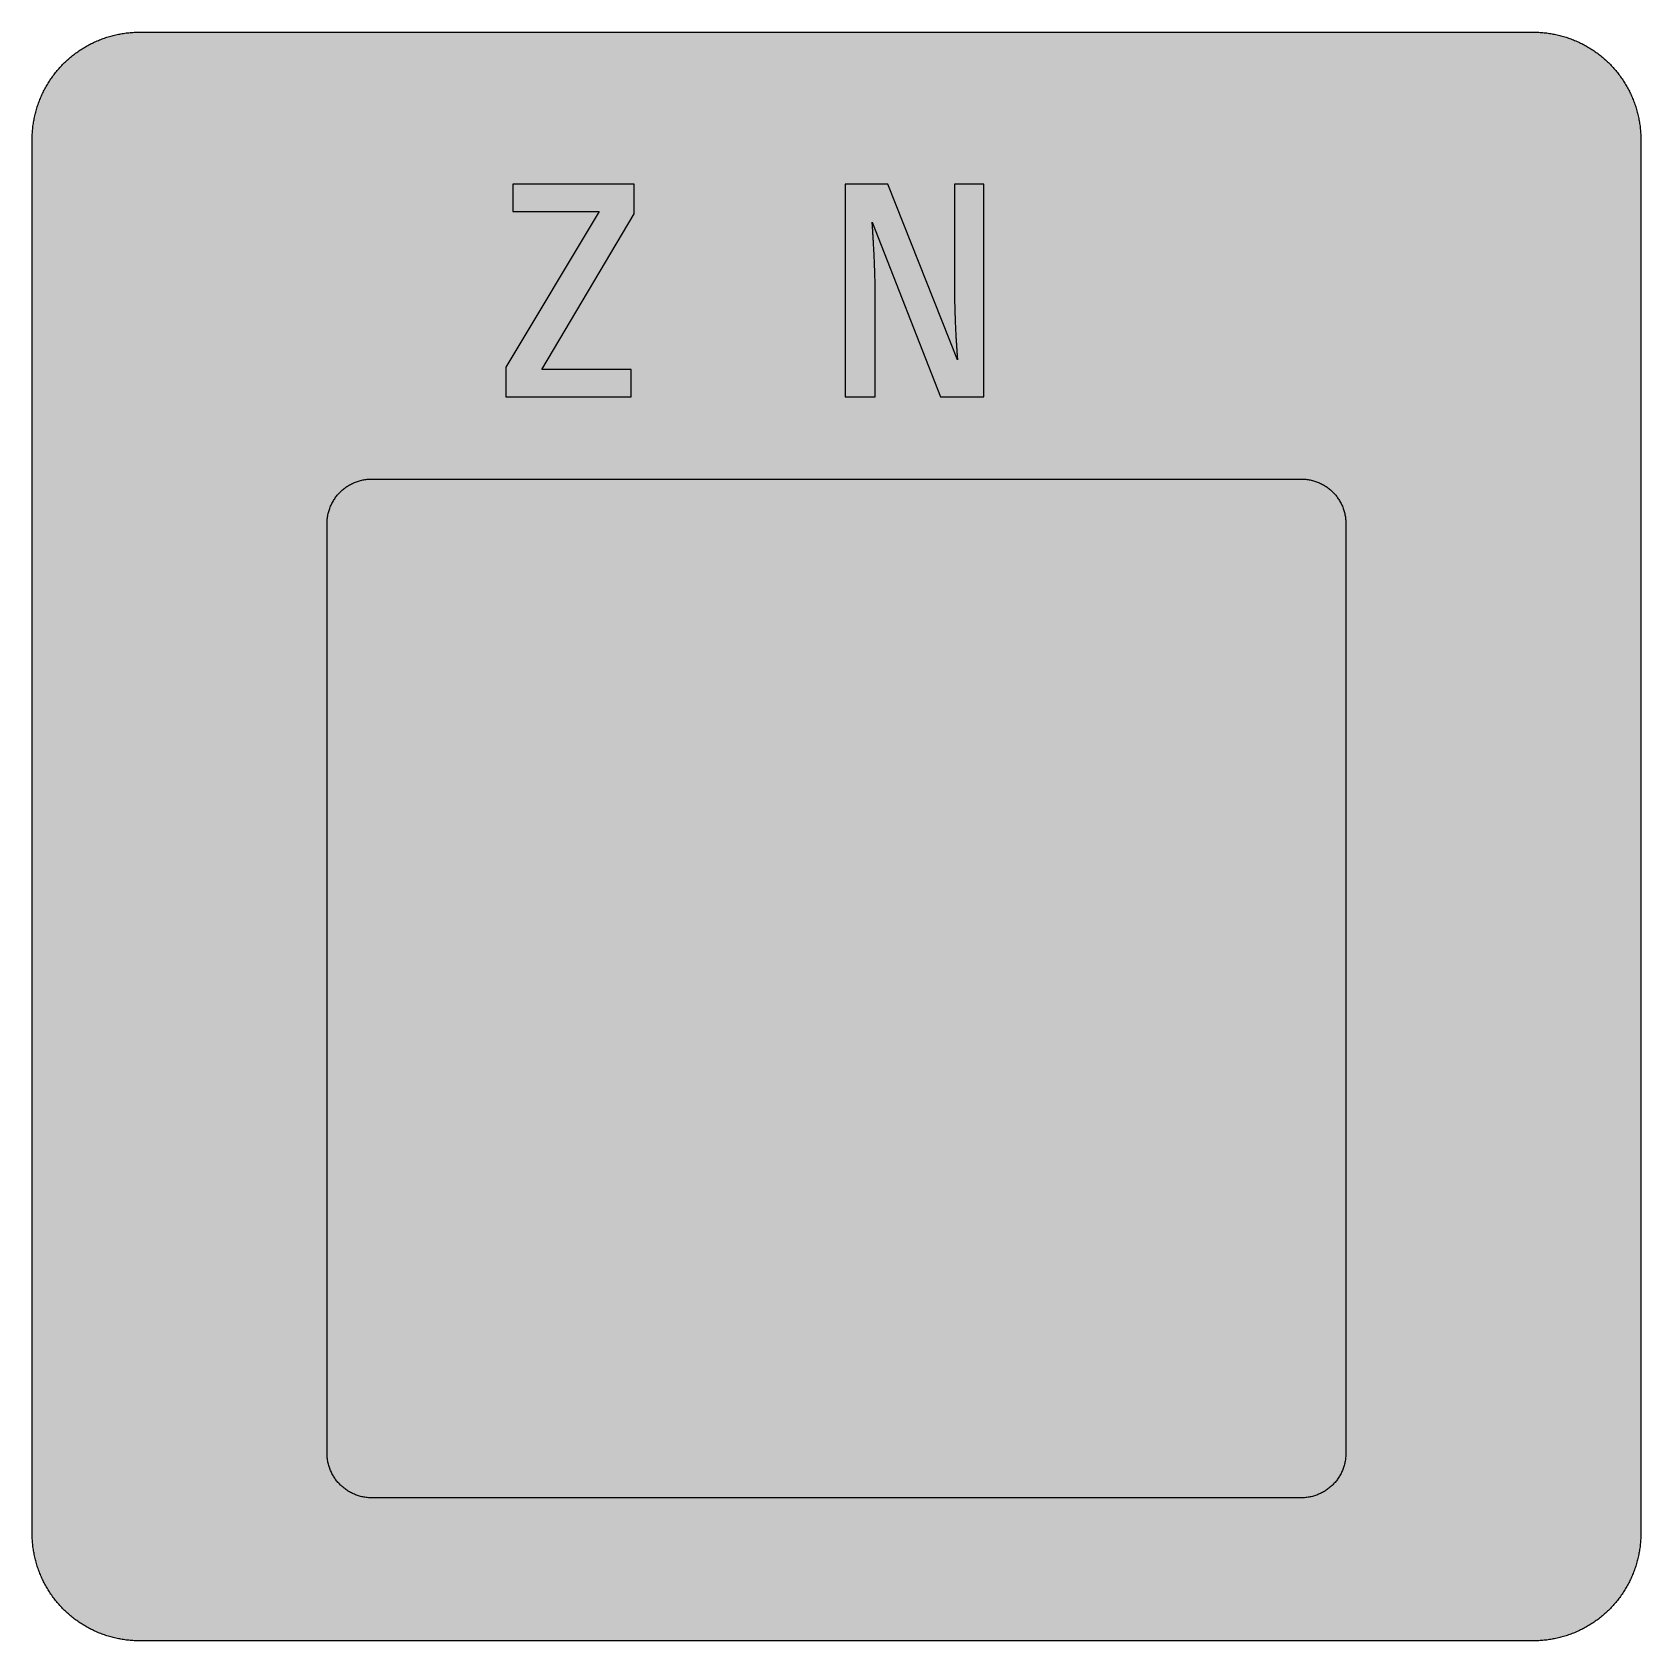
# Model space of a CAD drawing. Header units: millimetres. Extents: x 0 to 318, y 0 to 318.
import ezdxf

# ---------------------------------------------------------------- set-up
doc = ezdxf.new("R2010")
doc.units = ezdxf.units.MM

msp = doc.modelspace()

# ---------------------------------------------------------------- hatches: boundary and pattern name
for color, points in [(254, [(21.2189, 0.0536), (20.955, 0.0533), (20.6934, 0.0584), (20.4292, 0.066), (20.1676, 0.0787), (19.906, 0.094), (19.6469, 0.1118), (19.3853, 0.1321), (19.1262, 0.1549), (18.8671, 0.1829), (18.608, 0.2134), (18.349, 0.2464), (18.0924, 0.2845), (17.8359, 0.3251), (17.5793, 0.3683), (17.3253, 0.414), (17.0688, 0.4623), (16.8148, 0.5156), (16.5633, 0.5715), (16.3093, 0.6299), (16.0579, 0.6909), (15.809, 0.7544), (15.56, 0.823), (15.3111, 0.8941), (15.0622, 0.9677), (14.8158, 1.0439), (14.5694, 1.1227), (14.3256, 1.2065), (14.0818, 1.2903), (13.8379, 1.3792), (13.5966, 1.4707), (13.3579, 1.5646), (13.1191, 1.6637), (12.8803, 1.7628), (12.6441, 1.8669), (12.4079, 1.9736), (12.1742, 2.0803), (11.9405, 2.192), (11.7094, 2.3089), (11.4808, 2.4257), (11.2522, 2.5451), (11.0236, 2.6695), (10.7975, 2.794), (10.574, 2.9235), (10.3505, 3.0556), (10.1295, 3.1877), (9.9111, 3.3249), (9.6926, 3.4646), (9.4742, 3.6068), (9.2608, 3.7541), (9.0475, 3.9014), (8.8341, 4.0513), (8.6258, 4.2037), (8.4176, 4.3612), (8.2118, 4.5187), (8.0061, 4.6812), (7.8029, 4.8438), (7.6022, 5.0114), (7.4041, 5.1816), (7.206, 5.3518), (7.0129, 5.527), (6.8174, 5.7048), (6.6269, 5.8826), (6.4389, 6.0655), (6.2509, 6.2509), (6.0655, 6.4389), (5.8852, 6.6269), (5.7048, 6.8174), (5.527, 7.0104), (5.3518, 7.206), (5.1816, 7.4041), (5.0114, 7.6022), (4.8463, 7.8029), (4.6812, 8.0061), (4.5187, 8.2118), (4.3612, 8.4176), (4.2062, 8.6258), (4.0513, 8.8341), (3.9014, 9.0475), (3.7541, 9.2608), (3.6068, 9.4742), (3.4646, 9.6926), (3.3249, 9.9085), (3.1877, 10.1295), (3.0556, 10.3505), (2.9235, 10.574), (2.794, 10.7975), (2.6695, 11.0236), (2.5451, 11.2522), (2.4257, 11.4808), (2.3063, 11.7094), (2.192, 11.9405), (2.0803, 12.1742), (1.971, 12.4079), (1.8669, 12.6441), (1.7628, 12.8803), (1.6637, 13.1191), (1.5646, 13.3579), (1.4707, 13.5966), (1.3792, 13.8379), (1.2903, 14.0818), (1.2065, 14.3256), (1.1227, 14.5694), (1.0439, 14.8158), (0.9652, 15.0622), (0.8915, 15.3111), (0.823, 15.56), (0.7544, 15.809), (0.6883, 16.0604), (0.6274, 16.3093), (0.569, 16.5633), (0.5131, 16.8148), (0.4623, 17.0688), (0.4115, 17.3253), (0.3658, 17.5793), (0.3226, 17.8359), (0.2819, 18.0924), (0.2464, 18.3515), (0.2134, 18.608), (0.1829, 18.8671), (0.1549, 19.1262), (0.1295, 19.3878), (0.1092, 19.6469), (0.0914, 19.9085), (0.0762, 20.1701), (0.066, 20.4318), (0.0584, 20.6934), (0.0533, 20.955), (0.0508, 21.2192), (0.0522, 296.387), (0.0533, 296.6491), (0.0584, 296.9108), (0.066, 297.1724), (0.0762, 297.434), (0.0914, 297.6956), (0.1092, 297.9572), (0.1295, 298.2163), (0.1549, 298.4779), (0.1829, 298.737), (0.2134, 298.9961), (0.2464, 299.2526), (0.2819, 299.5117), (0.3226, 299.7683), (0.3658, 300.0248), (0.4115, 300.2788), (0.4623, 300.5328), (0.5131, 300.7868), (0.569, 301.0408), (0.6274, 301.2923), (0.6883, 301.5437), (0.7544, 301.7952), (0.823, 302.0441), (0.8915, 302.293), (0.9652, 302.5419), (1.0439, 302.7883), (1.1227, 303.0322), (1.2065, 303.2785), (1.2903, 303.5224), (1.3792, 303.7637), (1.4707, 304.005), (1.5646, 304.2463), (1.6637, 304.485), (1.7628, 304.7238), (1.8669, 304.96), (1.971, 305.1937), (2.0803, 305.4299), (2.192, 305.6611), (2.3063, 305.8922), (2.4257, 306.1233), (2.5451, 306.3519), (2.6695, 306.578), (2.794, 306.8041), (2.9235, 307.0301), (3.0556, 307.2511), (3.1877, 307.4746), (3.3249, 307.6931), (3.4646, 307.9115), (3.6068, 308.1274), (3.7541, 308.3433), (3.9014, 308.5567), (4.0513, 308.7675), (4.2062, 308.9783), (4.3612, 309.1866), (4.5187, 309.3923), (4.6812, 309.5981), (4.8463, 309.7987), (5.0114, 309.9994), (5.1816, 310.2), (5.3518, 310.3956), (5.527, 310.5912), (5.7048, 310.7842), (5.8852, 310.9747), (6.0655, 311.1652), (6.2509, 311.3532), (6.4389, 311.5361), (6.6269, 311.719), (6.8174, 311.8993), (7.0129, 312.0771), (7.206, 312.2498), (7.4041, 312.4225), (7.6022, 312.5927), (7.8029, 312.7578), (8.0061, 312.9229), (8.2118, 313.0829), (8.4176, 313.243), (8.6258, 313.3979), (8.8341, 313.5503), (9.0475, 313.7027), (9.2608, 313.85), (9.4742, 313.9948), (9.6926, 314.137), (9.9111, 314.2767), (10.1295, 314.4139), (10.3505, 314.5485), (10.574, 314.6806), (10.7975, 314.8101), (11.0236, 314.9346), (11.2522, 315.0591), (11.4808, 315.1784), (11.7094, 315.2953), (11.9405, 315.4096), (12.1742, 315.5213), (12.4079, 315.6306), (12.6441, 315.7372), (12.8803, 315.8414), (13.1191, 315.9404), (13.3579, 316.037), (13.5966, 316.1335), (13.8379, 316.2249), (14.0818, 316.3113), (14.3256, 316.3976), (14.5694, 316.4815), (14.8158, 316.5602), (15.0622, 316.6364), (15.3111, 316.7101), (15.56, 316.7812), (15.809, 316.8498), (16.0579, 316.9133), (16.3093, 316.9742), (16.5633, 317.0326), (16.8148, 317.0885), (17.0688, 317.1419), (17.3253, 317.1901), (17.5793, 317.2384), (17.8359, 317.2816), (18.0924, 317.3197), (18.349, 317.3578), (18.608, 317.3908), (18.8671, 317.4213), (19.1262, 317.4492), (19.3853, 317.4721), (19.6469, 317.4949), (19.906, 317.5127), (20.1676, 317.5254), (20.4292, 317.5381), (20.6934, 317.5457), (20.955, 317.5508), (21.2166, 317.5533), (296.3855, 317.5536), (296.6466, 317.5508), (296.9108, 317.5457), (297.1724, 317.5381), (297.434, 317.5254), (297.6956, 317.5127), (297.9572, 317.4949), (298.2163, 317.4721), (298.4754, 317.4492), (298.737, 317.4213), (298.9936, 317.3908), (299.2526, 317.3578), (299.5092, 317.3197), (299.7683, 317.2816), (300.0223, 317.2384), (300.2788, 317.1901), (300.5328, 317.1419), (300.7868, 317.0885), (301.0408, 317.0326), (301.2923, 316.9742), (301.5437, 316.9133), (301.7952, 316.8498), (302.0441, 316.7812), (302.293, 316.7101), (302.5419, 316.6364), (302.7883, 316.5602), (303.0322, 316.4815), (303.2785, 316.3976), (303.5224, 316.3113), (303.7637, 316.2249), (304.005, 316.1335), (304.2463, 316.037), (304.485, 315.9404), (304.7238, 315.8414), (304.96, 315.7372), (305.1962, 315.6306), (305.4299, 315.5213), (305.6611, 315.4096), (305.8922, 315.2953), (306.1233, 315.1784), (306.3519, 315.0591), (306.5805, 314.9346), (306.8066, 314.8101), (307.0301, 314.6806), (307.2536, 314.5485), (307.4746, 314.4139), (307.6931, 314.2767), (307.9115, 314.137), (308.1274, 313.9948), (308.3433, 313.85), (308.5567, 313.7027), (308.7675, 313.5503), (308.9783, 313.3979), (309.1866, 313.243), (309.3923, 313.0829), (309.5981, 312.9229), (309.7987, 312.7578), (310.0019, 312.5927), (310.2, 312.4225), (310.3956, 312.2498), (310.5912, 312.0771), (310.7842, 311.8993), (310.9773, 311.719), (311.1652, 311.5361), (311.3532, 311.3532), (311.5386, 311.1652), (311.719, 310.9747), (311.8993, 310.7842), (312.0771, 310.5912), (312.2498, 310.3956), (312.4225, 310.2), (312.5927, 309.9994), (312.7578, 309.7987), (312.9229, 309.5981), (313.0829, 309.3923), (313.243, 309.1866), (313.3979, 308.9783), (313.5528, 308.7675), (313.7027, 308.5567), (313.85, 308.3433), (313.9948, 308.1274), (314.137, 307.9115), (314.2767, 307.6931), (314.4139, 307.4746), (314.5485, 307.2511), (314.6806, 307.0301), (314.8101, 306.8041), (314.9346, 306.578), (315.0591, 306.3519), (315.1784, 306.1233), (315.2953, 305.8922), (315.4096, 305.6611), (315.5213, 305.4299), (315.6306, 305.1937), (315.7372, 304.96), (315.8388, 304.7238), (315.9404, 304.485), (316.037, 304.2463), (316.1309, 304.005), (316.2224, 303.7637), (316.3113, 303.5224), (316.3976, 303.2785), (316.4789, 303.0322), (316.5602, 302.7883), (316.6364, 302.5419), (316.7101, 302.293), (316.7812, 302.0441), (316.8472, 301.7952), (316.9133, 301.5437), (316.9742, 301.2923), (317.0326, 301.0408), (317.0885, 300.7868), (317.1393, 300.5328), (317.1901, 300.2788), (317.2358, 300.0248), (317.279, 299.7683), (317.3197, 299.5117), (317.3552, 299.2526), (317.3908, 298.9961), (317.4213, 298.737), (317.4467, 298.4779), (317.4721, 298.2163), (317.4924, 297.9572), (317.5102, 297.6956), (317.5254, 297.434), (317.5356, 297.1724), (317.5432, 296.9108), (317.5483, 296.6491), (317.5508, 296.385), (317.5522, 21.2203), (317.5483, 20.955), (317.5432, 20.6934), (317.5356, 20.4318), (317.5254, 20.1701), (317.5102, 19.9085), (317.4924, 19.6469), (317.4721, 19.3878), (317.4467, 19.1262), (317.4213, 18.8671), (317.3908, 18.608), (317.3552, 18.3515), (317.3197, 18.0924), (317.279, 17.8359), (317.2358, 17.5793), (317.1901, 17.3253), (317.1393, 17.0688), (317.0885, 16.8148), (317.0326, 16.5633), (316.9742, 16.3093), (316.9133, 16.0604), (316.8472, 15.809), (316.7812, 15.56), (316.7101, 15.3111), (316.6364, 15.0622), (316.5602, 14.8158), (316.4789, 14.5694), (316.3976, 14.3256), (316.3113, 14.0818), (316.2224, 13.8379), (316.1309, 13.5966), (316.037, 13.3579), (315.9404, 13.1191), (315.8388, 12.8803), (315.7372, 12.6441), (315.6306, 12.4079), (315.5213, 12.1742), (315.4096, 11.9405), (315.2953, 11.7094), (315.1784, 11.4808), (315.0591, 11.2522), (314.9346, 11.0236), (314.8101, 10.7975), (314.6806, 10.574), (314.5485, 10.3505), (314.4139, 10.1295), (314.2767, 9.9085), (314.137, 9.6926), (313.9948, 9.4742), (313.85, 9.2608), (313.7027, 9.0475), (313.5528, 8.8341), (313.3979, 8.6258), (313.243, 8.4176), (313.0829, 8.2118), (312.9229, 8.0061), (312.7578, 7.8029), (312.5927, 7.6022), (312.4225, 7.4041), (312.2498, 7.206), (312.0771, 7.0104), (311.8993, 6.8174), (311.719, 6.6269), (311.5386, 6.4389), (311.3532, 6.2509), (311.1652, 6.0655), (310.9773, 5.8826), (310.7842, 5.7048), (310.5912, 5.527), (310.3956, 5.3518), (310.2, 5.1816), (310.0019, 5.0114), (309.7987, 4.8438), (309.5981, 4.6812), (309.3923, 4.5187), (309.1866, 4.3612), (308.9783, 4.2037), (308.7675, 4.0513), (308.5567, 3.9014), (308.3433, 3.7541), (308.1274, 3.6068), (307.9115, 3.4646), (307.6931, 3.3249), (307.4746, 3.1877), (307.2536, 3.0556), (307.0301, 2.9235), (306.8066, 2.794), (306.5805, 2.6695), (306.3519, 2.5451), (306.1233, 2.4257), (305.8922, 2.3089), (305.6611, 2.192), (305.4299, 2.0803), (305.1962, 1.9736), (304.96, 1.8669), (304.7238, 1.7628), (304.485, 1.6637), (304.2463, 1.5646), (304.005, 1.4707), (303.7637, 1.3792), (303.5224, 1.2903), (303.2785, 1.2065), (303.0322, 1.1227), (302.7883, 1.0439), (302.5419, 0.9677), (302.293, 0.8941), (302.0441, 0.823), (301.7952, 0.7544), (301.5437, 0.6909), (301.2923, 0.6299), (301.0408, 0.5715), (300.7868, 0.5156), (300.5328, 0.4623), (300.2788, 0.414), (300.0223, 0.3683), (299.7683, 0.3251), (299.5092, 0.2845), (299.2526, 0.2464), (298.9936, 0.2134), (298.737, 0.1829), (298.4754, 0.1549), (298.2163, 0.1321), (297.9572, 0.1118), (297.6956, 0.094), (297.434, 0.0787), (297.1724, 0.066), (296.9108, 0.0584), (296.6466, 0.0533), (296.385, 0.0533)]), (59, [(118.8477, 281.6899), (118.8477, 287.5675), (94.918, 287.5675), (94.918, 282.1697), (111.9505, 282.1697), (93.5383, 251.4628), (93.5383, 245.587), (118.3072, 245.587), (118.3072, 250.983), (100.6754, 250.983)]), (59, [(187.9078, 245.587), (187.9078, 287.5675), (182.0898, 287.5675), (182.0898, 266.996), (182.0901, 266.6568), (182.0901, 266.3215), (182.0926, 265.9863), (182.0951, 265.651), (182.0977, 265.3157), (182.1028, 264.983), (182.1078, 264.6528), (182.1155, 264.3226), (182.1205, 263.9949), (182.1282, 263.6698), (182.1358, 263.3447), (182.1434, 263.0221), (182.1536, 262.702), (182.1612, 262.3845), (182.1713, 262.0696), (182.1815, 261.7572), (182.1917, 261.4473), (182.2044, 261.1399), (182.2145, 260.8377), (182.2272, 260.538), (182.2399, 260.2408), (182.2526, 259.9487), (182.2653, 259.6591), (182.278, 259.3721), (182.2907, 259.0927), (182.306, 258.8158), (182.3187, 258.5415), (182.3314, 258.2748), (182.3466, 258.0107), (182.3593, 257.7516), (182.3745, 257.4976), (182.3872, 257.2487), (182.4025, 257.0074), (182.4152, 256.7686), (182.4304, 256.5349), (182.4431, 256.3089), (182.4584, 256.0879), (182.4711, 255.8745), (182.4838, 255.6662), (182.499, 255.463), (182.5117, 255.2675), (182.5244, 255.0795), (182.5371, 254.8966), (182.5498, 254.7214), (182.56, 254.5537), (182.5727, 254.3912), (182.5828, 254.2388), (182.593, 254.0914), (182.6057, 253.9543), (182.6133, 253.8222), (182.6235, 253.7003), (182.6336, 253.586), (182.6412, 253.4793), (182.6489, 253.3828), (182.6565, 253.2913), (182.6616, 253.2126), (182.6692, 253.1415), (182.6743, 253.078), (182.6768, 253.0246), (182.6819, 252.9815), (182.6844, 252.9459), (182.687, 252.9205), (182.687, 252.9078), (182.687, 252.9027), (168.9559, 287.5675), (160.5001, 287.5675), (160.5001, 245.587), (166.4367, 245.587), (166.4367, 266.1567), (166.436, 266.4384), (166.4335, 266.7229), (166.431, 267.0099), (166.4284, 267.2994), (166.4259, 267.5915), (166.4208, 267.8836), (166.4157, 268.1783), (166.4106, 268.4755), (166.403, 268.7726), (166.3954, 269.0698), (166.3878, 269.367), (166.3802, 269.6667), (166.37, 269.9664), (166.3624, 270.2636), (166.3522, 270.5608), (166.3421, 270.8605), (166.3319, 271.1577), (166.3192, 271.4523), (166.309, 271.747), (166.2963, 272.0391), (166.2836, 272.3312), (166.2709, 272.6207), (166.2582, 272.9078), (166.2455, 273.1922), (166.2328, 273.4767), (166.2201, 273.7561), (166.2049, 274.033), (166.1922, 274.3048), (166.177, 274.5765), (166.1643, 274.8407), (166.149, 275.1023), (166.1363, 275.3614), (166.1211, 275.6154), (166.1084, 275.8643), (166.0931, 276.1082), (166.0804, 276.3469), (166.0652, 276.5806), (166.0525, 276.8092), (166.0398, 277.0327), (166.0246, 277.2486), (166.0119, 277.4594), (165.9992, 277.6626), (165.9865, 277.8608), (165.9763, 278.0513), (165.9636, 278.2341), (165.9509, 278.4094), (165.9407, 278.577), (165.9306, 278.7396), (165.9204, 278.892), (165.9103, 279.0368), (165.9001, 279.1714), (165.8925, 279.2984), (165.8823, 279.4178), (165.8747, 279.527), (165.8671, 279.6286), (165.862, 279.7175), (165.8569, 279.7988), (165.8518, 279.8699), (165.8468, 279.9283), (165.8417, 279.9791), (165.8391, 280.0198), (165.8366, 280.0477), (165.8366, 280.0629), (165.8366, 280.0706), (179.3311, 245.587)]), (144, [(67.08, 28.2758), (66.8503, 28.2778), (66.6242, 28.2854), (66.4007, 28.3007), (66.1772, 28.321), (65.9562, 28.3464), (65.7352, 28.3769), (65.5168, 28.4124), (65.3009, 28.4531), (65.0875, 28.5013), (64.8741, 28.5521), (64.6659, 28.608), (64.4576, 28.6715), (64.2493, 28.7376), (64.0461, 28.8087), (63.8454, 28.8874), (63.6473, 28.9687), (63.4492, 29.0525), (63.2562, 29.144), (63.0631, 29.2405), (62.8752, 29.3395), (62.6897, 29.4437), (62.5069, 29.5504), (62.3265, 29.6647), (62.1487, 29.7815), (61.9735, 29.9009), (61.8033, 30.0253), (61.6331, 30.1549), (61.468, 30.2895), (61.308, 30.4241), (61.148, 30.5664), (60.993, 30.7086), (60.8432, 30.8585), (60.6958, 31.0083), (60.5511, 31.1633), (60.4114, 31.3233), (60.2742, 31.4833), (60.1396, 31.6484), (60.0126, 31.816), (59.8856, 31.9888), (59.7662, 32.1615), (59.6494, 32.3393), (59.5376, 32.5196), (59.4284, 32.705), (59.3242, 32.8905), (59.2252, 33.0784), (59.1287, 33.2689), (59.0398, 33.4645), (58.9534, 33.6601), (58.8721, 33.8607), (58.7934, 34.0614), (58.7223, 34.2646), (58.6562, 34.4703), (58.5927, 34.6786), (58.5368, 34.8894), (58.486, 35.1028), (58.4378, 35.3162), (58.3971, 35.5321), (58.3616, 35.7505), (58.3311, 35.9715), (58.3057, 36.1925), (58.2854, 36.416), (58.2701, 36.6395), (58.2625, 36.8656), (58.26, 37.0942), (58.2605, 220.5397), (58.2625, 220.7666), (58.2701, 220.9927), (58.2854, 221.2162), (58.3057, 221.4397), (58.3311, 221.6607), (58.3616, 221.8817), (58.3971, 222.1001), (58.4378, 222.316), (58.486, 222.5294), (58.5368, 222.7428), (58.5927, 222.9536), (58.6562, 223.1619), (58.7223, 223.3676), (58.7934, 223.5708), (58.8721, 223.7715), (58.9534, 223.9721), (59.0398, 224.1677), (59.1287, 224.3607), (59.2252, 224.5538), (59.3242, 224.7417), (59.4284, 224.9272), (59.5376, 225.11), (59.6494, 225.2904), (59.7662, 225.4682), (59.8856, 225.6434), (60.0126, 225.8136), (60.1396, 225.9838), (60.2742, 226.1489), (60.4114, 226.3089), (60.5511, 226.4689), (60.6958, 226.6239), (60.8432, 226.7737), (60.993, 226.9211), (61.148, 227.0658), (61.308, 227.2081), (61.468, 227.3427), (61.6331, 227.4773), (61.8033, 227.6043), (61.9735, 227.7313), (62.1487, 227.8507), (62.3265, 227.9675), (62.5069, 228.0818), (62.6897, 228.1885), (62.8752, 228.2927), (63.0631, 228.3917), (63.2562, 228.4882), (63.4492, 228.5797), (63.6473, 228.6635), (63.8454, 228.7448), (64.0461, 228.8235), (64.2493, 228.8946), (64.4576, 228.9607), (64.6659, 229.0242), (64.8741, 229.0801), (65.0875, 229.1309), (65.3009, 229.1791), (65.5168, 229.2198), (65.7352, 229.2553), (65.9562, 229.2858), (66.1772, 229.3112), (66.4007, 229.3315), (66.6242, 229.3468), (66.8503, 229.3544), (67.0789, 229.3569), (250.5244, 229.3592), (250.7513, 229.3544), (250.9774, 229.3468), (251.2009, 229.3315), (251.4244, 229.3112), (251.6454, 229.2858), (251.8664, 229.2553), (252.0848, 229.2198), (252.3007, 229.1791), (252.5141, 229.1309), (252.7275, 229.0801), (252.9383, 229.0242), (253.1466, 228.9607), (253.3523, 228.8946), (253.5555, 228.8235), (253.7562, 228.7448), (253.9568, 228.6635), (254.1524, 228.5797), (254.348, 228.4882), (254.5385, 228.3917), (254.7264, 228.2927), (254.9144, 228.1885), (255.0973, 228.0818), (255.2776, 227.9675), (255.4554, 227.8507), (255.6281, 227.7313), (255.8009, 227.6043), (255.9685, 227.4773), (256.1336, 227.3427), (256.2962, 227.2081), (256.4536, 227.0658), (256.6086, 226.9211), (256.7584, 226.7737), (256.9083, 226.6239), (257.0505, 226.4689), (257.1928, 226.3089), (257.3299, 226.1489), (257.462, 225.9838), (257.5916, 225.8136), (257.716, 225.6434), (257.8354, 225.4682), (257.9522, 225.2904), (258.0665, 225.11), (258.1732, 224.9272), (258.2774, 224.7417), (258.379, 224.5538), (258.4729, 224.3607), (258.5644, 224.1677), (258.6507, 223.9721), (258.732, 223.7715), (258.8082, 223.5708), (258.8793, 223.3676), (258.9454, 223.1619), (259.0089, 222.9536), (259.0648, 222.7428), (259.1156, 222.5294), (259.1638, 222.316), (259.2045, 222.1001), (259.24, 221.8817), (259.2705, 221.6607), (259.2959, 221.4397), (259.3162, 221.2162), (259.3315, 220.9927), (259.3391, 220.7666), (259.3416, 220.538), (259.3439, 37.0953), (259.3391, 36.8656), (259.3315, 36.6395), (259.3162, 36.416), (259.2959, 36.1925), (259.2705, 35.9715), (259.24, 35.7505), (259.2045, 35.5321), (259.1638, 35.3162), (259.1156, 35.1028), (259.0648, 34.8894), (259.0089, 34.6786), (258.9454, 34.4703), (258.8793, 34.2646), (258.8082, 34.0614), (258.732, 33.8607), (258.6507, 33.6601), (258.5644, 33.4645), (258.4729, 33.2689), (258.379, 33.0784), (258.2774, 32.8905), (258.1732, 32.705), (258.0665, 32.5196), (257.9522, 32.3393), (257.8354, 32.1615), (257.716, 31.9888), (257.5916, 31.816), (257.462, 31.6484), (257.3299, 31.4833), (257.1928, 31.3233), (257.0505, 31.1633), (256.9083, 31.0083), (256.7584, 30.8585), (256.6086, 30.7086), (256.4536, 30.5664), (256.2962, 30.4241), (256.1336, 30.2895), (255.9685, 30.1549), (255.8009, 30.0253), (255.6281, 29.9009), (255.4554, 29.7815), (255.2776, 29.6647), (255.0973, 29.5504), (254.9144, 29.4437), (254.7264, 29.3395), (254.5385, 29.2405), (254.348, 29.144), (254.1524, 29.0525), (253.9568, 28.9687), (253.7562, 28.8874), (253.5555, 28.8087), (253.3523, 28.7376), (253.1466, 28.6715), (252.9383, 28.608), (252.7275, 28.5521), (252.5141, 28.5013), (252.3007, 28.4531), (252.0848, 28.4124), (251.8664, 28.3769), (251.6454, 28.3464), (251.4244, 28.321), (251.2009, 28.3007), (250.9774, 28.2854), (250.7513, 28.2778), (250.5227, 28.2753)])]:
    msp.add_hatch(color=color).paths.add_polyline_path(points)
h = msp.add_hatch(color=59)
h.paths.add_polyline_path([(21.2189, 5.3453), (21.021, 5.3442), (20.8229, 5.3492), (20.6273, 5.3543), (20.4318, 5.3645), (20.2336, 5.3746), (20.0381, 5.3873), (19.8425, 5.4026), (19.6494, 5.4229), (19.4539, 5.4432), (19.2608, 5.4661), (19.0678, 5.4915), (18.8747, 5.5169), (18.6817, 5.5474), (18.4887, 5.5804), (18.2982, 5.6159), (18.1077, 5.6515), (17.9172, 5.6921), (17.7267, 5.7328), (17.5362, 5.776), (17.3482, 5.8217), (17.1602, 5.8699), (16.9723, 5.9207), (16.7869, 5.9741), (16.6014, 6.03), (16.416, 6.0884), (16.2306, 6.1468), (16.0477, 6.2103), (15.8648, 6.2738), (15.6845, 6.3398), (15.5016, 6.4084), (15.3213, 6.4795), (15.1435, 6.5532), (14.9657, 6.6269), (14.7879, 6.7056), (14.6101, 6.7843), (14.4348, 6.8656), (14.2596, 6.9494), (14.0868, 7.0358), (13.9141, 7.1222), (13.7439, 7.2136), (13.5712, 7.305), (13.4036, 7.4016), (13.2359, 7.4981), (13.0683, 7.5946), (12.9007, 7.6962), (12.7356, 7.7978), (12.573, 7.9045), (12.4104, 8.0112), (12.2504, 8.1204), (12.0904, 8.2296), (11.9304, 8.3439), (11.7729, 8.4582), (11.618, 8.575), (11.463, 8.6944), (11.3081, 8.8163), (11.1582, 8.9383), (11.0058, 9.0627), (10.856, 9.1897), (10.7086, 9.3193), (10.5639, 9.4513), (10.4191, 9.5834), (10.2743, 9.718), (10.1321, 9.8552), (9.9924, 9.9924), (9.8527, 10.1346), (9.718, 10.2743), (9.5834, 10.4191), (9.4488, 10.5639), (9.3193, 10.7112), (9.1897, 10.8585), (9.0627, 11.0058), (8.9383, 11.1582), (8.8138, 11.3106), (8.6944, 11.463), (8.575, 11.618), (8.4582, 11.7729), (8.3439, 11.9304), (8.2296, 12.0904), (8.1178, 12.2504), (8.0112, 12.4104), (7.9019, 12.573), (7.7978, 12.7381), (7.6962, 12.9007), (7.5946, 13.0683), (7.4955, 13.2359), (7.399, 13.4036), (7.305, 13.5712), (7.2136, 13.7439), (7.1222, 13.9141), (7.0358, 14.0868), (6.9494, 14.2596), (6.8656, 14.4348), (6.7843, 14.6101), (6.7031, 14.7879), (6.6269, 14.9657), (6.5507, 15.1435), (6.477, 15.3213), (6.4084, 15.5016), (6.3398, 15.6845), (6.2713, 15.8648), (6.2078, 16.0477), (6.1468, 16.2306), (6.0858, 16.416), (6.03, 16.6014), (5.9741, 16.7869), (5.9207, 16.9748), (5.8699, 17.1602), (5.8217, 17.3482), (5.776, 17.5362), (5.7302, 17.7267), (5.6896, 17.9172), (5.6515, 18.1077), (5.6134, 18.2982), (5.5778, 18.4887), (5.5474, 18.6817), (5.5169, 18.8747), (5.4889, 19.0678), (5.4635, 19.2608), (5.4407, 19.4539), (5.4204, 19.6494), (5.4026, 19.845), (5.3873, 20.0406), (5.3721, 20.2362), (5.3619, 20.4318), (5.3543, 20.6273), (5.3467, 20.8255), (5.3442, 21.021), (5.3416, 21.2192), (5.3439, 296.387), (5.3442, 296.5831), (5.3467, 296.7787), (5.3543, 296.9768), (5.3619, 297.1724), (5.3721, 297.368), (5.3873, 297.5635), (5.4026, 297.7591), (5.4204, 297.9547), (5.4407, 298.1477), (5.4635, 298.3433), (5.4889, 298.5364), (5.5169, 298.7294), (5.5474, 298.9224), (5.5778, 299.1155), (5.6134, 299.306), (5.6515, 299.4965), (5.6896, 299.687), (5.7302, 299.8775), (5.776, 300.0654), (5.8217, 300.2559), (5.8699, 300.4439), (5.9207, 300.6293), (5.9741, 300.8173), (6.03, 301.0027), (6.0858, 301.1881), (6.1468, 301.371), (6.2078, 301.5539), (6.2713, 301.7368), (6.3398, 301.9196), (6.4084, 302.1), (6.477, 302.2803), (6.5507, 302.4607), (6.6269, 302.6385), (6.7031, 302.8163), (6.7843, 302.9915), (6.8656, 303.1693), (6.9494, 303.342), (7.0358, 303.5173), (7.1222, 303.69), (7.2136, 303.8602), (7.305, 304.0304), (7.399, 304.2006), (7.4955, 304.3682), (7.5946, 304.5358), (7.6962, 304.7009), (7.7978, 304.866), (7.9019, 305.0311), (8.0112, 305.1937), (8.1178, 305.3537), (8.2296, 305.5137), (8.3439, 305.6738), (8.4582, 305.8312), (8.575, 305.9862), (8.6944, 306.1411), (8.8138, 306.2935), (8.9383, 306.4459), (9.0627, 306.5958), (9.1897, 306.7456), (9.3193, 306.893), (9.4488, 307.0403), (9.5834, 307.1851), (9.718, 307.3298), (9.8527, 307.4695), (9.9924, 307.6118), (10.1321, 307.7489), (10.2743, 307.8861), (10.4191, 308.0207), (10.5639, 308.1528), (10.7086, 308.2849), (10.856, 308.4144), (11.0058, 308.5414), (11.1582, 308.6659), (11.3081, 308.7878), (11.463, 308.9097), (11.618, 309.0291), (11.7729, 309.1459), (11.9304, 309.2602), (12.0904, 309.3745), (12.2504, 309.4838), (12.4104, 309.593), (12.573, 309.6997), (12.7356, 309.8038), (12.9007, 309.9079), (13.0683, 310.0095), (13.2359, 310.1061), (13.4036, 310.2026), (13.5712, 310.2991), (13.7439, 310.3905), (13.9141, 310.4794), (14.0868, 310.5683), (14.2596, 310.6547), (14.4348, 310.7385), (14.6101, 310.8198), (14.7879, 310.8985), (14.9657, 310.9773), (15.1435, 311.0509), (15.3213, 311.1246), (15.5016, 311.1957), (15.6845, 311.2643), (15.8648, 311.3303), (16.0477, 311.3938), (16.2306, 311.4573), (16.416, 311.5158), (16.6014, 311.5742), (16.7869, 311.6301), (16.9723, 311.6834), (17.1602, 311.7342), (17.3482, 311.7825), (17.5362, 311.8282), (17.7267, 311.8714), (17.9172, 311.9145), (18.1077, 311.9526), (18.2982, 311.9907), (18.4887, 312.0238), (18.6817, 312.0568), (18.8747, 312.0873), (19.0678, 312.1152), (19.2608, 312.1406), (19.4539, 312.1635), (19.6494, 312.1838), (19.8425, 312.2016), (20.0381, 312.2168), (20.2336, 312.2295), (20.4318, 312.2422), (20.6273, 312.2498), (20.8229, 312.2549), (21.021, 312.26), (21.2166, 312.26), (296.3855, 312.262), (296.5806, 312.26), (296.7787, 312.2549), (296.9743, 312.2498), (297.1724, 312.2422), (297.368, 312.2295), (297.5635, 312.2168), (297.7591, 312.2016), (297.9547, 312.1838), (298.1477, 312.1635), (298.3433, 312.1406), (298.5364, 312.1152), (298.7294, 312.0873), (298.9224, 312.0568), (299.1129, 312.0238), (299.306, 311.9907), (299.4965, 311.9526), (299.687, 311.9145), (299.8775, 311.8714), (300.0654, 311.8282), (300.2534, 311.7825), (300.4414, 311.7342), (300.6293, 311.6834), (300.8173, 311.6301), (301.0027, 311.5742), (301.1881, 311.5158), (301.371, 311.4573), (301.5539, 311.3938), (301.7368, 311.3303), (301.9196, 311.2643), (302.1, 311.1957), (302.2803, 311.1246), (302.4607, 311.0509), (302.6385, 310.9773), (302.8163, 310.8985), (302.9915, 310.8198), (303.1693, 310.7385), (303.342, 310.6547), (303.5173, 310.5683), (303.69, 310.4794), (303.8602, 310.3905), (304.0304, 310.2991), (304.2006, 310.2026), (304.3682, 310.1061), (304.5358, 310.0095), (304.7009, 309.9079), (304.866, 309.8038), (305.0311, 309.6997), (305.1912, 309.593), (305.3537, 309.4838), (305.5137, 309.3745), (305.6712, 309.2602), (305.8287, 309.1459), (305.9862, 309.0291), (306.1411, 308.9097), (306.2935, 308.7878), (306.4459, 308.6659), (306.5958, 308.5414), (306.7456, 308.4144), (306.893, 308.2849), (307.0403, 308.1528), (307.1851, 308.0207), (307.3273, 307.8861), (307.4695, 307.7489), (307.6092, 307.6118), (307.7489, 307.4695), (307.8861, 307.3298), (308.0207, 307.1851), (308.1528, 307.0403), (308.2849, 306.893), (308.4119, 306.7456), (308.5389, 306.5958), (308.6659, 306.4459), (308.7878, 306.2935), (308.9097, 306.1411), (309.0266, 305.9862), (309.1459, 305.8312), (309.2602, 305.6738), (309.372, 305.5137), (309.4838, 305.3537), (309.593, 305.1937), (309.6997, 305.0311), (309.8038, 304.866), (309.9079, 304.7009), (310.007, 304.5358), (310.1061, 304.3682), (310.2026, 304.2006), (310.2966, 304.0304), (310.3905, 303.8602), (310.4794, 303.69), (310.5683, 303.5173), (310.6547, 303.342), (310.7385, 303.1693), (310.8198, 302.9915), (310.8985, 302.8163), (310.9773, 302.6385), (311.0509, 302.4607), (311.1246, 302.2803), (311.1957, 302.1), (311.2643, 301.9196), (311.3303, 301.7368), (311.3938, 301.5539), (311.4573, 301.371), (311.5158, 301.1881), (311.5742, 301.0027), (311.6275, 300.8173), (311.6809, 300.6293), (311.7317, 300.4439), (311.7799, 300.2559), (311.8256, 300.0654), (311.8714, 299.8775), (311.912, 299.687), (311.9526, 299.4965), (311.9882, 299.306), (312.0238, 299.1155), (312.0542, 298.9224), (312.0847, 298.7294), (312.1127, 298.5364), (312.1381, 298.3433), (312.1609, 298.1477), (312.1812, 297.9547), (312.199, 297.7591), (312.2143, 297.5635), (312.2295, 297.368), (312.2397, 297.1724), (312.2473, 296.9768), (312.2549, 296.7787), (312.2574, 296.5831), (312.26, 296.385), (312.2605, 21.2203), (312.2574, 21.021), (312.2549, 20.8255), (312.2473, 20.6273), (312.2397, 20.4318), (312.2295, 20.2362), (312.2143, 20.0406), (312.199, 19.845), (312.1812, 19.6494), (312.1609, 19.4539), (312.1381, 19.2608), (312.1127, 19.0678), (312.0847, 18.8747), (312.0542, 18.6817), (312.0238, 18.4887), (311.9882, 18.2982), (311.9526, 18.1077), (311.912, 17.9172), (311.8714, 17.7267), (311.8256, 17.5362), (311.7799, 17.3482), (311.7317, 17.1602), (311.6809, 16.9748), (311.6275, 16.7869), (311.5742, 16.6014), (311.5158, 16.416), (311.4573, 16.2306), (311.3938, 16.0477), (311.3303, 15.8648), (311.2643, 15.6845), (311.1957, 15.5016), (311.1246, 15.3213), (311.0509, 15.1435), (310.9773, 14.9657), (310.8985, 14.7879), (310.8198, 14.6101), (310.7385, 14.4348), (310.6547, 14.2596), (310.5683, 14.0868), (310.4794, 13.9141), (310.3905, 13.7439), (310.2966, 13.5712), (310.2026, 13.4036), (310.1061, 13.2359), (310.007, 13.0683), (309.9079, 12.9007), (309.8038, 12.7381), (309.6997, 12.573), (309.593, 12.4104), (309.4838, 12.2504), (309.372, 12.0904), (309.2602, 11.9304), (309.1459, 11.7729), (309.0266, 11.618), (308.9097, 11.463), (308.7878, 11.3106), (308.6659, 11.1582), (308.5389, 11.0058), (308.4119, 10.8585), (308.2849, 10.7112), (308.1528, 10.5639), (308.0207, 10.4191), (307.8861, 10.2743), (307.7489, 10.1346), (307.6092, 9.9924), (307.4695, 9.8552), (307.3273, 9.718), (307.1851, 9.5834), (307.0403, 9.4513), (306.893, 9.3193), (306.7456, 9.1897), (306.5958, 9.0627), (306.4459, 8.9383), (306.2935, 8.8163), (306.1411, 8.6944), (305.9862, 8.575), (305.8287, 8.4582), (305.6712, 8.3439), (305.5137, 8.2296), (305.3537, 8.1204), (305.1912, 8.0112), (305.0311, 7.9045), (304.866, 7.7978), (304.7009, 7.6962), (304.5358, 7.5946), (304.3682, 7.4981), (304.2006, 7.4016), (304.0304, 7.305), (303.8602, 7.2136), (303.69, 7.1222), (303.5173, 7.0358), (303.342, 6.9494), (303.1693, 6.8656), (302.9915, 6.7843), (302.8163, 6.7056), (302.6385, 6.6269), (302.4607, 6.5532), (302.2803, 6.4795), (302.1, 6.4084), (301.9196, 6.3398), (301.7368, 6.2738), (301.5539, 6.2103), (301.371, 6.1468), (301.1881, 6.0884), (301.0027, 6.03), (300.8173, 5.9741), (300.6293, 5.9207), (300.4414, 5.8699), (300.2534, 5.8217), (300.0654, 5.776), (299.8775, 5.7328), (299.687, 5.6921), (299.4965, 5.6515), (299.306, 5.6159), (299.1129, 5.5804), (298.9224, 5.5474), (298.7294, 5.5169), (298.5364, 5.4915), (298.3433, 5.4661), (298.1477, 5.4432), (297.9547, 5.4229), (297.7591, 5.4026), (297.5635, 5.3873), (297.368, 5.3746), (297.1724, 5.3645), (296.9743, 5.3543), (296.7787, 5.3492), (296.5806, 5.3442), (296.385, 5.3442)])
h.paths.add_polyline_path([(21.2189, 12.4008), (20.9906, 12.4028), (20.7645, 12.4104), (20.5384, 12.4257), (20.3149, 12.446), (20.0939, 12.4714), (19.8755, 12.5019), (19.6571, 12.5374), (19.4412, 12.5781), (19.2253, 12.6263), (19.0144, 12.6771), (18.8036, 12.733), (18.5953, 12.7965), (18.3896, 12.8626), (18.1864, 12.9337), (17.9832, 13.0124), (17.7851, 13.0937), (17.5895, 13.1775), (17.3939, 13.269), (17.2034, 13.3655), (17.0155, 13.4645), (16.8275, 13.5687), (16.6446, 13.6754), (16.4643, 13.7897), (16.2865, 13.9065), (16.1138, 14.0259), (15.941, 14.1503), (15.7734, 14.2799), (15.6083, 14.4145), (15.4457, 14.5491), (15.2883, 14.6914), (15.1333, 14.8336), (14.9809, 14.9835), (14.8336, 15.1333), (14.6888, 15.2883), (14.5491, 15.4483), (14.412, 15.6083), (14.2799, 15.7734), (14.1503, 15.941), (14.0259, 16.1138), (13.904, 16.2865), (13.7871, 16.4643), (13.6754, 16.6446), (13.5661, 16.83), (13.462, 17.0155), (13.3629, 17.2034), (13.269, 17.3939), (13.1775, 17.5895), (13.0912, 17.7851), (13.0099, 17.9857), (12.9337, 18.1864), (12.8626, 18.3896), (12.794, 18.5953), (12.733, 18.8036), (12.6771, 19.0144), (12.6238, 19.2278), (12.5781, 19.4412), (12.5349, 19.6571), (12.4993, 19.8755), (12.4689, 20.0965), (12.4435, 20.3175), (12.4231, 20.541), (12.4104, 20.7645), (12.4003, 20.9906), (12.3977, 21.2192), (12.3994, 296.387), (12.4003, 296.6136), (12.4104, 296.8396), (12.4231, 297.0632), (12.4435, 297.2867), (12.4689, 297.5077), (12.4993, 297.7286), (12.5349, 297.9471), (12.5781, 298.163), (12.6238, 298.3763), (12.6771, 298.5897), (12.733, 298.8005), (12.794, 299.0088), (12.8626, 299.2145), (12.9337, 299.4177), (13.0099, 299.6184), (13.0912, 299.8191), (13.1775, 300.0146), (13.269, 300.2077), (13.3629, 300.4007), (13.462, 300.5887), (13.5661, 300.7741), (13.6754, 300.9595), (13.7871, 301.1399), (13.904, 301.3151), (14.0259, 301.4904), (14.1503, 301.6631), (14.2799, 301.8307), (14.412, 301.9958), (14.5491, 302.1559), (14.6888, 302.3159), (14.8336, 302.4708), (14.9809, 302.6207), (15.1333, 302.7705), (15.2883, 302.9128), (15.4457, 303.055), (15.6083, 303.1896), (15.7734, 303.3243), (15.941, 303.4538), (16.1138, 303.5783), (16.2865, 303.6976), (16.4643, 303.8145), (16.6446, 303.9288), (16.8275, 304.0355), (17.0155, 304.1396), (17.2034, 304.2412), (17.3939, 304.3352), (17.5895, 304.4266), (17.7851, 304.513), (17.9832, 304.5943), (18.1864, 304.6705), (18.3896, 304.7416), (18.5953, 304.8076), (18.8036, 304.8711), (19.0144, 304.927), (19.2253, 304.9803), (19.4412, 305.0261), (19.6571, 305.0667), (19.8755, 305.1023), (20.0939, 305.1353), (20.3149, 305.1607), (20.5384, 305.1785), (20.7645, 305.1937), (20.9906, 305.2013), (21.2166, 305.2039), (296.3855, 305.2064), (296.611, 305.2013), (296.8371, 305.1937), (297.0632, 305.1785), (297.2867, 305.1607), (297.5077, 305.1353), (297.7286, 305.1023), (297.9445, 305.0667), (298.163, 305.0261), (298.3763, 304.9803), (298.5897, 304.927), (298.798, 304.8711), (299.0063, 304.8076), (299.212, 304.7416), (299.4177, 304.6705), (299.6184, 304.5943), (299.8165, 304.513), (300.0146, 304.4266), (300.2077, 304.3352), (300.4007, 304.2412), (300.5887, 304.1396), (300.7741, 304.0355), (300.957, 303.9288), (301.1373, 303.8145), (301.3151, 303.6976), (301.4904, 303.5783), (301.6606, 303.4538), (301.8307, 303.3243), (301.9933, 303.1896), (302.1559, 303.055), (302.3133, 302.9128), (302.4683, 302.7705), (302.6207, 302.6207), (302.768, 302.4708), (302.9128, 302.3159), (303.0525, 302.1559), (303.1896, 301.9958), (303.3217, 301.8307), (303.4513, 301.6631), (303.5757, 301.4904), (303.6976, 301.3151), (303.8145, 301.1399), (303.9262, 300.9595), (304.0355, 300.7741), (304.1396, 300.5887), (304.2387, 300.4007), (304.3352, 300.2077), (304.4241, 300.0146), (304.5104, 299.8191), (304.5917, 299.6184), (304.6679, 299.4177), (304.7416, 299.2145), (304.8076, 299.0088), (304.8686, 298.8005), (304.927, 298.5897), (304.9778, 298.3763), (305.0235, 298.163), (305.0667, 297.9471), (305.1023, 297.7286), (305.1327, 297.5077), (305.1581, 297.2867), (305.1785, 297.0632), (305.1912, 296.8396), (305.2013, 296.6136), (305.2039, 296.385), (305.205, 21.2203), (305.2013, 20.9906), (305.1912, 20.7645), (305.1785, 20.541), (305.1581, 20.3175), (305.1327, 20.0965), (305.1023, 19.8755), (305.0667, 19.6571), (305.0235, 19.4412), (304.9778, 19.2278), (304.927, 19.0144), (304.8686, 18.8036), (304.8076, 18.5953), (304.7416, 18.3896), (304.6679, 18.1864), (304.5917, 17.9857), (304.5104, 17.7851), (304.4241, 17.5895), (304.3352, 17.3939), (304.2387, 17.2034), (304.1396, 17.0155), (304.0355, 16.83), (303.9262, 16.6446), (303.8145, 16.4643), (303.6976, 16.2865), (303.5757, 16.1138), (303.4513, 15.941), (303.3217, 15.7734), (303.1896, 15.6083), (303.0525, 15.4483), (302.9128, 15.2883), (302.768, 15.1333), (302.6207, 14.9835), (302.4683, 14.8336), (302.3133, 14.6914), (302.1559, 14.5491), (301.9933, 14.4145), (301.8307, 14.2799), (301.6606, 14.1503), (301.4904, 14.0259), (301.3151, 13.9065), (301.1373, 13.7897), (300.957, 13.6754), (300.7741, 13.5687), (300.5887, 13.4645), (300.4007, 13.3655), (300.2077, 13.269), (300.0146, 13.1775), (299.8165, 13.0937), (299.6184, 13.0124), (299.4177, 12.9337), (299.212, 12.8626), (299.0063, 12.7965), (298.798, 12.733), (298.5897, 12.6771), (298.3763, 12.6263), (298.163, 12.5781), (297.9445, 12.5374), (297.7286, 12.5019), (297.5077, 12.4714), (297.2867, 12.446), (297.0632, 12.4257), (296.8371, 12.4104), (296.611, 12.4028), (296.385, 12.4003)], flags=16)
h = msp.add_hatch(color=59)
edge = h.paths.add_edge_path()
edge.add_line((153.6732, 266.5772), (153.6675, 267.208))
edge.add_line((153.6675, 267.208), (153.6598, 267.8303))
edge.add_line((153.6598, 267.8303), (153.6421, 268.445))
edge.add_line((153.6421, 268.445), (153.6192, 269.052))
edge.add_line((153.6192, 269.052), (153.5887, 269.6515))
edge.add_line((153.5887, 269.6515), (153.5532, 270.2408))
edge.add_line((153.5532, 270.2408), (153.51, 270.8224))
edge.add_line((153.51, 270.8224), (153.4592, 271.3939))
edge.add_line((153.4592, 271.3939), (153.4008, 271.9603))
edge.add_line((153.4008, 271.9603), (153.3373, 272.5141))
edge.add_line((153.3373, 272.5141), (153.2687, 273.0627))
edge.add_line((153.2687, 273.0627), (153.1899, 273.6012))
edge.add_line((153.1899, 273.6012), (153.1061, 274.132))
edge.add_line((153.1061, 274.132), (153.0147, 274.6527))
edge.add_line((153.0147, 274.6527), (152.9156, 275.1633))
edge.add_line((152.9156, 275.1633), (152.8115, 275.6662))
edge.add_line((152.8115, 275.6662), (152.6997, 276.1615))
edge.add_line((152.6997, 276.1615), (152.5803, 276.6466))
edge.add_line((152.5803, 276.6466), (152.4533, 277.1216))
edge.add_line((152.4533, 277.1216), (152.3187, 277.589))
edge.add_line((152.3187, 277.589), (152.179, 278.0462))
edge.add_line((152.179, 278.0462), (152.0317, 278.4958))
edge.add_line((152.0317, 278.4958), (151.8768, 278.9326))
edge.add_line((151.8768, 278.9326), (151.7142, 279.3619))
edge.add_line((151.7142, 279.3619), (151.544, 279.7835))
edge.add_line((151.544, 279.7835), (151.3688, 280.1925))
edge.add_line((151.3688, 280.1925), (151.1859, 280.5938))
edge.add_line((151.1859, 280.5938), (150.9928, 280.985))
edge.add_line((150.9928, 280.985), (150.7947, 281.366))
edge.add_line((150.7947, 281.366), (150.589, 281.7393))
edge.add_line((150.589, 281.7393), (150.3756, 282.1))
edge.add_line((150.3756, 282.1), (150.1572, 282.4531))
edge.add_line((150.1572, 282.4531), (149.9286, 282.796))
edge.add_line((149.9286, 282.796), (149.6924, 283.1287))
edge.add_line((149.6924, 283.1287), (149.4511, 283.4488))
edge.add_line((149.4511, 283.4488), (149.1996, 283.7612))
edge.add_line((149.1996, 283.7612), (148.9405, 284.0634))
edge.add_line((148.9405, 284.0634), (148.6764, 284.3555))
edge.add_line((148.6764, 284.3555), (148.4046, 284.6375))
edge.add_line((148.4046, 284.6375), (148.1226, 284.9093))
edge.add_line((148.1226, 284.9093), (147.8356, 285.1683))
edge.add_line((147.8356, 285.1683), (147.5384, 285.4198))
edge.add_line((147.5384, 285.4198), (147.2362, 285.6586))
edge.add_line((147.2362, 285.6586), (146.9238, 285.8872))
edge.add_line((146.9238, 285.8872), (146.6037, 286.1056))
edge.add_line((146.6037, 286.1056), (146.2786, 286.3139))
edge.add_line((146.2786, 286.3139), (145.9433, 286.512))
edge.add_line((145.9433, 286.512), (145.6004, 286.6974))
edge.add_line((145.6004, 286.6974), (145.2499, 286.8727))
edge.add_line((145.2499, 286.8727), (144.8918, 287.0378))
edge.add_line((144.8918, 287.0378), (144.526, 287.1927))
edge.add_line((144.526, 287.1927), (144.1526, 287.335))
edge.add_line((144.1526, 287.335), (143.7716, 287.467))
edge.add_line((143.7716, 287.467), (143.3805, 287.5864))
edge.add_line((143.3805, 287.5864), (142.9842, 287.6956))
edge.add_line((142.9842, 287.6956), (142.5778, 287.7947))
edge.add_line((142.5778, 287.7947), (142.1638, 287.8811))
edge.add_line((142.1638, 287.8811), (141.7422, 287.9547))
edge.add_line((141.7422, 287.9547), (141.3104, 288.0208))
edge.add_line((141.3104, 288.0208), (140.8735, 288.0716))
edge.add_line((140.8735, 288.0716), (140.4264, 288.1122))
edge.add_line((140.4264, 288.1122), (139.9718, 288.1427))
edge.add_line((139.9718, 288.1427), (139.5095, 288.1605))
edge.add_line((139.5095, 288.1605), (139.0396, 288.1655))
edge.add_line((139.0396, 288.1655), (138.5672, 288.1605))
edge.add_line((138.5672, 288.1605), (138.1049, 288.1427))
edge.add_line((138.1049, 288.1427), (137.6502, 288.1122))
edge.add_line((137.6502, 288.1122), (137.2032, 288.0716))
edge.add_line((137.2032, 288.0716), (136.7663, 288.0208))
edge.add_line((136.7663, 288.0208), (136.3345, 287.9547))
edge.add_line((136.3345, 287.9547), (135.9129, 287.8811))
edge.add_line((135.9129, 287.8811), (135.4988, 287.7947))
edge.add_line((135.4988, 287.7947), (135.095, 287.6956))
edge.add_line((135.095, 287.6956), (134.6962, 287.5864))
edge.add_line((134.6962, 287.5864), (134.3076, 287.467))
edge.add_line((134.3076, 287.467), (133.924, 287.335))
edge.add_line((133.924, 287.335), (133.5507, 287.1927))
edge.add_line((133.5507, 287.1927), (133.1849, 287.0378))
edge.add_line((133.1849, 287.0378), (132.8268, 286.8727))
edge.add_line((132.8268, 286.8727), (132.4762, 286.6974))
edge.add_line((132.4762, 286.6974), (132.1333, 286.512))
edge.add_line((132.1333, 286.512), (131.7981, 286.3139))
edge.add_line((131.7981, 286.3139), (131.4729, 286.1056))
edge.add_line((131.4729, 286.1056), (131.1529, 285.8872))
edge.add_line((131.1529, 285.8872), (130.843, 285.6586))
edge.add_line((130.843, 285.6586), (130.5382, 285.4198))
edge.add_line((130.5382, 285.4198), (130.2436, 285.1683))
edge.add_line((130.2436, 285.1683), (129.954, 284.9093))
edge.add_line((129.954, 284.9093), (129.6746, 284.6375))
edge.add_line((129.6746, 284.6375), (129.4003, 284.3555))
edge.add_line((129.4003, 284.3555), (129.1361, 284.0634))
edge.add_line((129.1361, 284.0634), (128.8771, 283.7612))
edge.add_line((128.8771, 283.7612), (128.6281, 283.4488))
edge.add_line((128.6281, 283.4488), (128.3843, 283.1287))
edge.add_line((128.3843, 283.1287), (128.1481, 282.796))
edge.add_line((128.1481, 282.796), (127.922, 282.4531))
edge.add_line((127.922, 282.4531), (127.701, 282.1))
edge.add_line((127.701, 282.1), (127.4877, 281.7393))
edge.add_line((127.4877, 281.7393), (127.2819, 281.366))
edge.add_line((127.2819, 281.366), (127.0838, 280.985))
edge.add_line((127.0838, 280.985), (126.8933, 280.5938))
edge.add_line((126.8933, 280.5938), (126.7079, 280.1925))
edge.add_line((126.7079, 280.1925), (126.5326, 279.7835))
edge.add_line((126.5326, 279.7835), (126.3625, 279.3619))
edge.add_line((126.3625, 279.3619), (126.1999, 278.9326))
edge.add_line((126.1999, 278.9326), (126.045, 278.4958))
edge.add_line((126.045, 278.4958), (125.8976, 278.0462))
edge.add_line((125.8976, 278.0462), (125.7579, 277.589))
edge.add_line((125.7579, 277.589), (125.6233, 277.1216))
edge.add_line((125.6233, 277.1216), (125.4989, 276.6466))
edge.add_line((125.4989, 276.6466), (125.3795, 276.1615))
edge.add_line((125.3795, 276.1615), (125.2652, 275.6662))
edge.add_line((125.2652, 275.6662), (125.161, 275.1633))
edge.add_line((125.161, 275.1633), (125.062, 274.6527))
edge.add_line((125.062, 274.6527), (124.9705, 274.132))
edge.add_line((124.9705, 274.132), (124.8867, 273.6012))
edge.add_line((124.8867, 273.6012), (124.8105, 273.0627))
edge.add_line((124.8105, 273.0627), (124.7394, 272.5141))
edge.add_line((124.7394, 272.5141), (124.6759, 271.9603))
edge.add_line((124.6759, 271.9603), (124.6175, 271.3939))
edge.add_line((124.6175, 271.3939), (124.5692, 270.8224))
edge.add_line((124.5692, 270.8224), (124.5235, 270.2408))
edge.add_line((124.5235, 270.2408), (124.4879, 269.6515))
edge.add_line((124.4879, 269.6515), (124.4575, 269.052))
edge.add_line((124.4575, 269.052), (124.4346, 268.445))
edge.add_line((124.4346, 268.445), (124.4194, 267.8303))
edge.add_line((124.4194, 267.8303), (124.4092, 267.208))
edge.add_line((124.4092, 267.208), (124.4041, 266.5755))
edge.add_line((124.4041, 266.5755), (124.4092, 265.9456))
edge.add_line((124.4092, 265.9456), (124.4194, 265.3208))
edge.add_line((124.4194, 265.3208), (124.4346, 264.7061))
edge.add_line((124.4346, 264.7061), (124.4575, 264.099))
edge.add_line((124.4575, 264.099), (124.4879, 263.5021))
edge.add_line((124.4879, 263.5021), (124.5235, 262.9103))
edge.add_line((124.5235, 262.9103), (124.5692, 262.3287))
edge.add_line((124.5692, 262.3287), (124.6175, 261.7572))
edge.add_line((124.6175, 261.7572), (124.6759, 261.1933))
edge.add_line((124.6759, 261.1933), (124.7394, 260.637))
edge.add_line((124.7394, 260.637), (124.8105, 260.0884))
edge.add_line((124.8105, 260.0884), (124.8867, 259.5499))
edge.add_line((124.8867, 259.5499), (124.9705, 259.019))
edge.add_line((124.9705, 259.019), (125.062, 258.4983))
edge.add_line((125.062, 258.4983), (125.161, 257.9878))
edge.add_line((125.161, 257.9878), (125.2652, 257.4849))
edge.add_line((125.2652, 257.4849), (125.3795, 256.9896))
edge.add_line((125.3795, 256.9896), (125.4989, 256.5044))
edge.add_line((125.4989, 256.5044), (125.6233, 256.0295))
edge.add_line((125.6233, 256.0295), (125.7579, 255.5621))
edge.add_line((125.7579, 255.5621), (125.8976, 255.1049))
edge.add_line((125.8976, 255.1049), (126.045, 254.6553))
edge.add_line((126.045, 254.6553), (126.1999, 254.2184))
edge.add_line((126.1999, 254.2184), (126.3625, 253.7866))
edge.add_line((126.3625, 253.7866), (126.5326, 253.3675))
edge.add_line((126.5326, 253.3675), (126.7079, 252.9561))
edge.add_line((126.7079, 252.9561), (126.8933, 252.5573))
edge.add_line((126.8933, 252.5573), (127.0838, 252.1661))
edge.add_line((127.0838, 252.1661), (127.2819, 251.7826))
edge.add_line((127.2819, 251.7826), (127.4877, 251.4117))
edge.add_line((127.4877, 251.4117), (127.701, 251.0485))
edge.add_line((127.701, 251.0485), (127.922, 250.698))
edge.add_line((127.922, 250.698), (128.1481, 250.3551))
edge.add_line((128.1481, 250.3551), (128.3843, 250.0224))
edge.add_line((128.3843, 250.0224), (128.6281, 249.6998))
edge.add_line((128.6281, 249.6998), (128.8771, 249.3874))
edge.add_line((128.8771, 249.3874), (129.1361, 249.0876))
edge.add_line((129.1361, 249.0876), (129.4003, 248.7955))
edge.add_line((129.4003, 248.7955), (129.6746, 248.5136))
edge.add_line((129.6746, 248.5136), (129.954, 248.2418))
edge.add_line((129.954, 248.2418), (130.2436, 247.9827))
edge.add_line((130.2436, 247.9827), (130.5382, 247.7313))
edge.add_line((130.5382, 247.7313), (130.843, 247.4925))
edge.add_line((130.843, 247.4925), (131.1529, 247.2614))
edge.add_line((131.1529, 247.2614), (131.4729, 247.0429))
edge.add_line((131.4729, 247.0429), (131.7981, 246.8347))
edge.add_line((131.7981, 246.8347), (132.1333, 246.6391))
edge.add_line((132.1333, 246.6391), (132.4762, 246.4511))
edge.add_line((132.4762, 246.4511), (132.8268, 246.2759))
edge.add_line((132.8268, 246.2759), (133.1849, 246.1108))
edge.add_line((133.1849, 246.1108), (133.5507, 245.9584))
edge.add_line((133.5507, 245.9584), (133.924, 245.8161))
edge.add_line((133.924, 245.8161), (134.3076, 245.684))
edge.add_line((134.3076, 245.684), (134.6962, 245.5647))
edge.add_line((134.6962, 245.5647), (135.095, 245.4554))
edge.add_line((135.095, 245.4554), (135.4988, 245.3564))
edge.add_line((135.4988, 245.3564), (135.9129, 245.27))
edge.add_line((135.9129, 245.27), (136.3345, 245.1938))
edge.add_line((136.3345, 245.1938), (136.7663, 245.1303))
edge.add_line((136.7663, 245.1303), (137.2032, 245.077))
edge.add_line((137.2032, 245.077), (137.6502, 245.0363))
edge.add_line((137.6502, 245.0363), (138.1049, 245.0084))
edge.add_line((138.1049, 245.0084), (138.5672, 244.9906))
edge.add_line((138.5672, 244.9906), (139.0396, 244.9855))
edge.add_line((139.0396, 244.9855), (139.5095, 244.9906))
edge.add_line((139.5095, 244.9906), (139.9718, 245.0084))
edge.add_line((139.9718, 245.0084), (140.4264, 245.0363))
edge.add_line((140.4264, 245.0363), (140.8735, 245.077))
edge.add_line((140.8735, 245.077), (141.3104, 245.1303))
edge.add_line((141.3104, 245.1303), (141.7422, 245.1938))
edge.add_line((141.7422, 245.1938), (142.1638, 245.27))
edge.add_line((142.1638, 245.27), (142.5778, 245.3564))
edge.add_line((142.5778, 245.3564), (142.9842, 245.4554))
edge.add_line((142.9842, 245.4554), (143.3805, 245.5647))
edge.add_line((143.3805, 245.5647), (143.7716, 245.684))
edge.add_line((143.7716, 245.684), (144.1526, 245.8161))
edge.add_line((144.1526, 245.8161), (144.526, 245.9584))
edge.add_line((144.526, 245.9584), (144.8918, 246.1108))
edge.add_line((144.8918, 246.1108), (145.2499, 246.2759))
edge.add_line((145.2499, 246.2759), (145.6004, 246.4511))
edge.add_line((145.6004, 246.4511), (145.9433, 246.6391))
edge.add_line((145.9433, 246.6391), (146.2786, 246.8347))
edge.add_line((146.2786, 246.8347), (146.6037, 247.0429))
edge.add_line((146.6037, 247.0429), (146.9238, 247.2614))
edge.add_line((146.9238, 247.2614), (147.2362, 247.4925))
edge.add_line((147.2362, 247.4925), (147.5384, 247.7313))
edge.add_line((147.5384, 247.7313), (147.8356, 247.9827))
edge.add_line((147.8356, 247.9827), (148.1226, 248.2418))
edge.add_line((148.1226, 248.2418), (148.4046, 248.5136))
edge.add_line((148.4046, 248.5136), (148.6764, 248.7955))
edge.add_line((148.6764, 248.7955), (148.9405, 249.0876))
edge.add_line((148.9405, 249.0876), (149.1996, 249.3874))
edge.add_line((149.1996, 249.3874), (149.4511, 249.6998))
edge.add_line((149.4511, 249.6998), (149.6924, 250.0224))
edge.add_line((149.6924, 250.0224), (149.9286, 250.3551))
edge.add_line((149.9286, 250.3551), (150.1572, 250.698))
edge.add_line((150.1572, 250.698), (150.3756, 251.0485))
edge.add_line((150.3756, 251.0485), (150.589, 251.4117))
edge.add_line((150.589, 251.4117), (150.7947, 251.7826))
edge.add_line((150.7947, 251.7826), (150.9928, 252.1661))
edge.add_line((150.9928, 252.1661), (151.1859, 252.5573))
edge.add_line((151.1859, 252.5573), (151.3688, 252.9561))
edge.add_line((151.3688, 252.9561), (151.544, 253.3675))
edge.add_line((151.544, 253.3675), (151.7142, 253.7866))
edge.add_line((151.7142, 253.7866), (151.8768, 254.2184))
edge.add_line((151.8768, 254.2184), (152.0317, 254.6553))
edge.add_line((152.0317, 254.6553), (152.179, 255.1049))
edge.add_line((152.179, 255.1049), (152.3187, 255.5621))
edge.add_line((152.3187, 255.5621), (152.4533, 256.0295))
edge.add_line((152.4533, 256.0295), (152.5803, 256.5044))
edge.add_line((152.5803, 256.5044), (152.6997, 256.9896))
edge.add_line((152.6997, 256.9896), (152.8115, 257.4849))
edge.add_line((152.8115, 257.4849), (152.9156, 257.9878))
edge.add_line((152.9156, 257.9878), (153.0147, 258.4983))
edge.add_line((153.0147, 258.4983), (153.1061, 259.019))
edge.add_line((153.1061, 259.019), (153.1899, 259.5499))
edge.add_line((153.1899, 259.5499), (153.2687, 260.0884))
edge.add_line((153.2687, 260.0884), (153.3373, 260.637))
edge.add_line((153.3373, 260.637), (153.4008, 261.1933))
edge.add_line((153.4008, 261.1933), (153.4592, 261.7572))
edge.add_line((153.4592, 261.7572), (153.51, 262.3287))
edge.add_line((153.51, 262.3287), (153.5532, 262.9103))
edge.add_line((153.5532, 262.9103), (153.5887, 263.5021))
edge.add_line((153.5887, 263.5021), (153.6192, 264.099))
edge.add_line((153.6192, 264.099), (153.6421, 264.7061))
edge.add_line((153.6421, 264.7061), (153.6598, 265.3208))
edge.add_line((153.6598, 265.3208), (153.6675, 265.9456))
edge.add_line((153.6675, 265.9456), (153.6725, 266.5755))
edge = h.paths.add_edge_path(flags=16)
edge.add_line((147.3165, 266.5772), (147.3124, 266.0066))
edge.add_line((147.3124, 266.0066), (147.3073, 265.4478))
edge.add_line((147.3073, 265.4478), (147.2946, 264.8991))
edge.add_line((147.2946, 264.8991), (147.2794, 264.3657))
edge.add_line((147.2794, 264.3657), (147.2616, 263.84))
edge.add_line((147.2616, 263.84), (147.2362, 263.3294))
edge.add_line((147.2362, 263.3294), (147.2082, 262.8265))
edge.add_line((147.2082, 262.8265), (147.1752, 262.3363))
edge.add_line((147.1752, 262.3363), (147.1397, 261.8588))
edge.add_line((147.1397, 261.8588), (147.099, 261.3914))
edge.add_line((147.099, 261.3914), (147.0533, 260.9342))
edge.add_line((147.0533, 260.9342), (147.0025, 260.4872))
edge.add_line((147.0025, 260.4872), (146.9492, 260.0528))
edge.add_line((146.9492, 260.0528), (146.8933, 259.6286))
edge.add_line((146.8933, 259.6286), (146.8298, 259.2146))
edge.add_line((146.8298, 259.2146), (146.7637, 258.8133))
edge.add_line((146.7637, 258.8133), (146.6952, 258.4196))
edge.add_line((146.6952, 258.4196), (146.619, 258.0361))
edge.add_line((146.619, 258.0361), (146.5402, 257.6652))
edge.add_line((146.5402, 257.6652), (146.4589, 257.302))
edge.add_line((146.4589, 257.302), (146.3726, 256.9515))
edge.add_line((146.3726, 256.9515), (146.2811, 256.6086))
edge.add_line((146.2811, 256.6086), (146.1872, 256.2758))
edge.add_line((146.1872, 256.2758), (146.0881, 255.9558))
edge.add_line((146.0881, 255.9558), (145.9865, 255.6408))
edge.add_line((145.9865, 255.6408), (145.8798, 255.3386))
edge.add_line((145.8798, 255.3386), (145.7681, 255.0465))
edge.add_line((145.7681, 255.0465), (145.6538, 254.762))
edge.add_line((145.6538, 254.762), (145.5344, 254.4877))
edge.add_line((145.5344, 254.4877), (145.4125, 254.221))
edge.add_line((145.4125, 254.221), (145.2855, 253.967))
edge.add_line((145.2855, 253.967), (145.1559, 253.7181))
edge.add_line((145.1559, 253.7181), (145.0213, 253.4818))
edge.add_line((145.0213, 253.4818), (144.8841, 253.2532))
edge.add_line((144.8841, 253.2532), (144.7419, 253.0323))
edge.add_line((144.7419, 253.0323), (144.5971, 252.8214))
edge.add_line((144.5971, 252.8214), (144.4473, 252.6182))
edge.add_line((144.4473, 252.6182), (144.2949, 252.4227))
edge.add_line((144.2949, 252.4227), (144.1374, 252.2372))
edge.add_line((144.1374, 252.2372), (143.9774, 252.0594))
edge.add_line((143.9774, 252.0594), (143.8123, 251.8918))
edge.add_line((143.8123, 251.8918), (143.6446, 251.7292))
edge.add_line((143.6446, 251.7292), (143.4719, 251.5768))
edge.add_line((143.4719, 251.5768), (143.2966, 251.4321))
edge.add_line((143.2966, 251.4321), (143.1188, 251.2949))
edge.add_line((143.1188, 251.2949), (142.936, 251.1654))
edge.add_line((142.936, 251.1654), (142.748, 251.046))
edge.add_line((142.748, 251.046), (142.5575, 250.9317))
edge.add_line((142.5575, 250.9317), (142.3645, 250.825))
edge.add_line((142.3645, 250.825), (142.1663, 250.7259))
edge.add_line((142.1663, 250.7259), (141.9657, 250.637))
edge.add_line((141.9657, 250.637), (141.7625, 250.5532))
edge.add_line((141.7625, 250.5532), (141.5542, 250.4745))
edge.add_line((141.5542, 250.4745), (141.3434, 250.4059))
edge.add_line((141.3434, 250.4059), (141.1275, 250.3424))
edge.add_line((141.1275, 250.3424), (140.909, 250.2891))
edge.add_line((140.909, 250.2891), (140.6881, 250.2383))
edge.add_line((140.6881, 250.2383), (140.462, 250.1976))
edge.add_line((140.462, 250.1976), (140.2334, 250.1621))
edge.add_line((140.2334, 250.1621), (140.0023, 250.1341))
edge.add_line((140.0023, 250.1341), (139.766, 250.1113))
edge.add_line((139.766, 250.1113), (139.5273, 250.096))
edge.add_line((139.5273, 250.096), (139.2834, 250.0859))
edge.add_line((139.2834, 250.0859), (139.0396, 250.0833))
edge.add_line((139.0396, 250.0833), (138.7932, 250.0859))
edge.add_line((138.7932, 250.0859), (138.5519, 250.096))
edge.add_line((138.5519, 250.096), (138.3106, 250.1113))
edge.add_line((138.3106, 250.1113), (138.0769, 250.1341))
edge.add_line((138.0769, 250.1341), (137.8433, 250.1621))
edge.add_line((137.8433, 250.1621), (137.6147, 250.1976))
edge.add_line((137.6147, 250.1976), (137.3911, 250.2383))
edge.add_line((137.3911, 250.2383), (137.1676, 250.2891))
edge.add_line((137.1676, 250.2891), (136.9492, 250.3424))
edge.add_line((136.9492, 250.3424), (136.7358, 250.4059))
edge.add_line((136.7358, 250.4059), (136.5225, 250.4745))
edge.add_line((136.5225, 250.4745), (136.3167, 250.5532))
edge.add_line((136.3167, 250.5532), (136.111, 250.637))
edge.add_line((136.111, 250.637), (135.9103, 250.7259))
edge.add_line((135.9103, 250.7259), (135.7122, 250.825))
edge.add_line((135.7122, 250.825), (135.5192, 250.9317))
edge.add_line((135.5192, 250.9317), (135.3287, 251.046))
edge.add_line((135.3287, 251.046), (135.1432, 251.1654))
edge.add_line((135.1432, 251.1654), (134.9604, 251.2949))
edge.add_line((134.9604, 251.2949), (134.7826, 251.4321))
edge.add_line((134.7826, 251.4321), (134.6048, 251.5768))
edge.add_line((134.6048, 251.5768), (134.4346, 251.7292))
edge.add_line((134.4346, 251.7292), (134.2669, 251.8918))
edge.add_line((134.2669, 251.8918), (134.1018, 252.0594))
edge.add_line((134.1018, 252.0594), (133.9418, 252.2372))
edge.add_line((133.9418, 252.2372), (133.7843, 252.4227))
edge.add_line((133.7843, 252.4227), (133.6319, 252.6182))
edge.add_line((133.6319, 252.6182), (133.4821, 252.8214))
edge.add_line((133.4821, 252.8214), (133.3373, 253.0323))
edge.add_line((133.3373, 253.0323), (133.1951, 253.2532))
edge.add_line((133.1951, 253.2532), (133.0554, 253.4818))
edge.add_line((133.0554, 253.4818), (132.9233, 253.7181))
edge.add_line((132.9233, 253.7181), (132.7912, 253.967))
edge.add_line((132.7912, 253.967), (132.6667, 254.221))
edge.add_line((132.6667, 254.221), (132.5448, 254.4877))
edge.add_line((132.5448, 254.4877), (132.4254, 254.762))
edge.add_line((132.4254, 254.762), (132.3111, 255.0465))
edge.add_line((132.3111, 255.0465), (132.1994, 255.3386))
edge.add_line((132.1994, 255.3386), (132.0927, 255.6408))
edge.add_line((132.0927, 255.6408), (131.9911, 255.9558))
edge.add_line((131.9911, 255.9558), (131.892, 256.2758))
edge.add_line((131.892, 256.2758), (131.7981, 256.6086))
edge.add_line((131.7981, 256.6086), (131.7066, 256.9515))
edge.add_line((131.7066, 256.9515), (131.6203, 257.302))
edge.add_line((131.6203, 257.302), (131.5364, 257.6652))
edge.add_line((131.5364, 257.6652), (131.4602, 258.0361))
edge.add_line((131.4602, 258.0361), (131.384, 258.4196))
edge.add_line((131.384, 258.4196), (131.3155, 258.8133))
edge.add_line((131.3155, 258.8133), (131.2494, 259.2146))
edge.add_line((131.2494, 259.2146), (131.1859, 259.6286))
edge.add_line((131.1859, 259.6286), (131.1275, 260.0528))
edge.add_line((131.1275, 260.0528), (131.0742, 260.4872))
edge.add_line((131.0742, 260.4872), (131.0259, 260.9342))
edge.add_line((131.0259, 260.9342), (130.9802, 261.3914))
edge.add_line((130.9802, 261.3914), (130.9395, 261.8588))
edge.add_line((130.9395, 261.8588), (130.904, 262.3363))
edge.add_line((130.904, 262.3363), (130.871, 262.8265))
edge.add_line((130.871, 262.8265), (130.843, 263.3294))
edge.add_line((130.843, 263.3294), (130.8176, 263.84))
edge.add_line((130.8176, 263.84), (130.7973, 264.3657))
edge.add_line((130.7973, 264.3657), (130.7821, 264.8991))
edge.add_line((130.7821, 264.8991), (130.7719, 265.4478))
edge.add_line((130.7719, 265.4478), (130.7668, 266.0066))
edge.add_line((130.7668, 266.0066), (130.7643, 266.5755))
edge.add_line((130.7643, 266.5755), (130.7668, 267.147))
edge.add_line((130.7668, 267.147), (130.7719, 267.7058))
edge.add_line((130.7719, 267.7058), (130.7821, 268.2519))
edge.add_line((130.7821, 268.2519), (130.7973, 268.7879))
edge.add_line((130.7973, 268.7879), (130.8176, 269.3111))
edge.add_line((130.8176, 269.3111), (130.843, 269.8242))
edge.add_line((130.843, 269.8242), (130.871, 270.3246))
edge.add_line((130.871, 270.3246), (130.904, 270.8148))
edge.add_line((130.904, 270.8148), (130.9395, 271.2923))
edge.add_line((130.9395, 271.2923), (130.9802, 271.7597))
edge.add_line((130.9802, 271.7597), (131.0259, 272.2169))
edge.add_line((131.0259, 272.2169), (131.0742, 272.6639))
edge.add_line((131.0742, 272.6639), (131.1275, 273.0983))
edge.add_line((131.1275, 273.0983), (131.1859, 273.5224))
edge.add_line((131.1859, 273.5224), (131.2494, 273.9365))
edge.add_line((131.2494, 273.9365), (131.3155, 274.3403))
edge.add_line((131.3155, 274.3403), (131.384, 274.7315))
edge.add_line((131.384, 274.7315), (131.4602, 275.115))
edge.add_line((131.4602, 275.115), (131.5364, 275.4859))
edge.add_line((131.5364, 275.4859), (131.6203, 275.8491))
edge.add_line((131.6203, 275.8491), (131.7066, 276.1996))
edge.add_line((131.7066, 276.1996), (131.7981, 276.5425))
edge.add_line((131.7981, 276.5425), (131.892, 276.8752))
edge.add_line((131.892, 276.8752), (131.9911, 277.1978))
edge.add_line((131.9911, 277.1978), (132.0927, 277.5102))
edge.add_line((132.0927, 277.5102), (132.1994, 277.8125))
edge.add_line((132.1994, 277.8125), (132.3111, 278.1046))
edge.add_line((132.3111, 278.1046), (132.4254, 278.3891))
edge.add_line((132.4254, 278.3891), (132.5448, 278.6634))
edge.add_line((132.5448, 278.6634), (132.6667, 278.9301))
edge.add_line((132.6667, 278.9301), (132.7912, 279.1841))
edge.add_line((132.7912, 279.1841), (132.9233, 279.433))
edge.add_line((132.9233, 279.433), (133.0554, 279.6692))
edge.add_line((133.0554, 279.6692), (133.1951, 279.9004))
edge.add_line((133.1951, 279.9004), (133.3373, 280.1188))
edge.add_line((133.3373, 280.1188), (133.4821, 280.3322))
edge.add_line((133.4821, 280.3322), (133.6319, 280.5328))
edge.add_line((133.6319, 280.5328), (133.7843, 280.7284))
edge.add_line((133.7843, 280.7284), (133.9418, 280.9138))
edge.add_line((133.9418, 280.9138), (134.1018, 281.0916))
edge.add_line((134.1018, 281.0916), (134.2669, 281.2618))
edge.add_line((134.2669, 281.2618), (134.4346, 281.4218))
edge.add_line((134.4346, 281.4218), (134.6048, 281.5742))
edge.add_line((134.6048, 281.5742), (134.7826, 281.719))
edge.add_line((134.7826, 281.719), (134.9604, 281.8562))
edge.add_line((134.9604, 281.8562), (135.1432, 281.9857))
edge.add_line((135.1432, 281.9857), (135.3287, 282.1076))
edge.add_line((135.3287, 282.1076), (135.5192, 282.2194))
edge.add_line((135.5192, 282.2194), (135.7122, 282.3261))
edge.add_line((135.7122, 282.3261), (135.9103, 282.4251))
edge.add_line((135.9103, 282.4251), (136.111, 282.5166))
edge.add_line((136.111, 282.5166), (136.3167, 282.6004))
edge.add_line((136.3167, 282.6004), (136.5225, 282.6766))
edge.add_line((136.5225, 282.6766), (136.7358, 282.7452))
edge.add_line((136.7358, 282.7452), (136.9492, 282.8087))
edge.add_line((136.9492, 282.8087), (137.1676, 282.8646))
edge.add_line((137.1676, 282.8646), (137.3911, 282.9128))
edge.add_line((137.3911, 282.9128), (137.6147, 282.9535))
edge.add_line((137.6147, 282.9535), (137.8433, 282.989))
edge.add_line((137.8433, 282.989), (138.0769, 283.017))
edge.add_line((138.0769, 283.017), (138.3106, 283.0398))
edge.add_line((138.3106, 283.0398), (138.5519, 283.0551))
edge.add_line((138.5519, 283.0551), (138.7932, 283.0652))
edge.add_line((138.7932, 283.0652), (139.0396, 283.0678))
edge.add_line((139.0396, 283.0678), (139.2834, 283.0652))
edge.add_line((139.2834, 283.0652), (139.5273, 283.0551))
edge.add_line((139.5273, 283.0551), (139.766, 283.0398))
edge.add_line((139.766, 283.0398), (140.0023, 283.017))
edge.add_line((140.0023, 283.017), (140.2334, 282.989))
edge.add_line((140.2334, 282.989), (140.462, 282.9535))
edge.add_line((140.462, 282.9535), (140.6881, 282.9128))
edge.add_line((140.6881, 282.9128), (140.909, 282.8646))
edge.add_line((140.909, 282.8646), (141.1275, 282.8087))
edge.add_line((141.1275, 282.8087), (141.3434, 282.7452))
edge.add_line((141.3434, 282.7452), (141.5542, 282.6766))
edge.add_line((141.5542, 282.6766), (141.7625, 282.6004))
edge.add_line((141.7625, 282.6004), (141.9657, 282.5166))
edge.add_line((141.9657, 282.5166), (142.1663, 282.4251))
edge.add_line((142.1663, 282.4251), (142.3645, 282.3261))
edge.add_line((142.3645, 282.3261), (142.5575, 282.2194))
edge.add_line((142.5575, 282.2194), (142.748, 282.1076))
edge.add_line((142.748, 282.1076), (142.936, 281.9857))
edge.add_line((142.936, 281.9857), (143.1188, 281.8562))
edge.add_line((143.1188, 281.8562), (143.2966, 281.719))
edge.add_line((143.2966, 281.719), (143.4719, 281.5742))
edge.add_line((143.4719, 281.5742), (143.6446, 281.4218))
edge.add_line((143.6446, 281.4218), (143.8123, 281.2618))
edge.add_line((143.8123, 281.2618), (143.9774, 281.0916))
edge.add_line((143.9774, 281.0916), (144.1374, 280.9138))
edge.add_line((144.1374, 280.9138), (144.2949, 280.7284))
edge.add_line((144.2949, 280.7284), (144.4473, 280.5328))
edge.add_line((144.4473, 280.5328), (144.5971, 280.3322))
edge.add_line((144.5971, 280.3322), (144.7419, 280.1188))
edge.add_line((144.7419, 280.1188), (144.8841, 279.9004))
edge.add_line((144.8841, 279.9004), (145.0213, 279.6692))
edge.add_line((145.0213, 279.6692), (145.1559, 279.433))
edge.add_line((145.1559, 279.433), (145.2855, 279.1841))
edge.add_line((145.2855, 279.1841), (145.4125, 278.9301))
edge.add_line((145.4125, 278.9301), (145.5344, 278.6634))
edge.add_line((145.5344, 278.6634), (145.6538, 278.3891))
edge.add_line((145.6538, 278.3891), (145.7681, 278.1046))
edge.add_line((145.7681, 278.1046), (145.8798, 277.8125))
edge.add_line((145.8798, 277.8125), (145.9865, 277.5102))
edge.add_line((145.9865, 277.5102), (146.0881, 277.1978))
edge.add_line((146.0881, 277.1978), (146.1872, 276.8752))
edge.add_line((146.1872, 276.8752), (146.2811, 276.5425))
edge.add_line((146.2811, 276.5425), (146.3726, 276.1996))
edge.add_line((146.3726, 276.1996), (146.4589, 275.8491))
edge.add_line((146.4589, 275.8491), (146.5402, 275.4859))
edge.add_line((146.5402, 275.4859), (146.619, 275.115))
edge.add_line((146.619, 275.115), (146.6952, 274.7315))
edge.add_line((146.6952, 274.7315), (146.7637, 274.3403))
edge.add_line((146.7637, 274.3403), (146.8298, 273.9365))
edge.add_line((146.8298, 273.9365), (146.8933, 273.5224))
edge.add_line((146.8933, 273.5224), (146.9492, 273.0983))
edge.add_line((146.9492, 273.0983), (147.0025, 272.6639))
edge.add_line((147.0025, 272.6639), (147.0533, 272.2169))
edge.add_line((147.0533, 272.2169), (147.099, 271.7597))
edge.add_line((147.099, 271.7597), (147.1397, 271.2923))
edge.add_line((147.1397, 271.2923), (147.1752, 270.8148))
edge.add_line((147.1752, 270.8148), (147.2082, 270.3246))
edge.add_line((147.2082, 270.3246), (147.2362, 269.8242))
edge.add_line((147.2362, 269.8242), (147.2616, 269.3111))
edge.add_line((147.2616, 269.3111), (147.2794, 268.7879))
edge.add_line((147.2794, 268.7879), (147.2946, 268.2519))
edge.add_line((147.2946, 268.2519), (147.3073, 267.7058))
edge.add_line((147.3073, 267.7058), (147.3124, 267.147))
edge.add_line((147.3124, 267.147), (147.3149, 266.5755))
h.paths.add_polyline_path([(141.6195, 291.5856), (150.9145, 299.562), (142.4587, 299.562), (136.222, 291.5856)], flags=16)
h = msp.add_hatch(color=59)
h.paths.add_polyline_path([(219.1741, 245.587), (225.83, 245.587), (213.716, 287.5675), (205.9203, 287.5675), (193.7452, 245.587), (200.2222, 245.587), (202.6818, 255.1215), (216.6553, 255.1215)])
h.paths.add_polyline_path([(209.6382, 281.9298), (215.2756, 260.2188), (204.0008, 260.2188)], flags=16)
h = msp.add_hatch(color=254)
h.paths.add_polyline_path([(109.4133, 54.7342), (109.4133, 202.9008), (168.5036, 202.9008), (169.0624, 202.8952), (169.6187, 202.885), (170.1775, 202.8673), (170.7337, 202.8444), (171.2874, 202.8139), (171.8437, 202.7758), (172.3949, 202.7301), (172.9486, 202.6793), (173.4998, 202.6209), (174.0484, 202.5574), (174.5971, 202.4837), (175.1457, 202.4075), (175.6893, 202.3212), (176.2354, 202.2297), (176.7764, 202.1332), (177.3199, 202.0265), (177.8584, 201.9148), (178.3969, 201.7979), (178.9328, 201.6735), (179.4662, 201.5439), (179.9996, 201.4068), (180.5305, 201.262), (181.0588, 201.1121), (181.5846, 200.9546), (182.1078, 200.7921), (182.6311, 200.6219), (183.1518, 200.4466), (183.6674, 200.2663), (184.183, 200.0783), (184.6961, 199.8828), (185.2066, 199.6821), (185.7146, 199.4764), (186.2201, 199.263), (186.723, 199.0446), (187.2234, 198.8185), (187.7212, 198.5874), (188.2165, 198.3486), (188.7093, 198.1048), (189.197, 197.8558), (189.6821, 197.5993), (190.1673, 197.3402), (190.6448, 197.071), (191.1223, 196.7992), (191.5973, 196.5198), (192.0672, 196.2328), (192.5345, 195.9432), (192.9968, 195.646), (193.4566, 195.3412), (193.9138, 195.0339), (194.3684, 194.7189), (194.818, 194.3989), (195.2625, 194.0738), (195.7045, 193.741), (196.1439, 193.4058), (196.5782, 193.0629), (197.0075, 192.7123), (197.4342, 192.3593), (197.8584, 191.9986), (198.2775, 191.6354), (198.6915, 191.2645), (199.103, 190.8861), (199.5094, 190.5051), (199.9107, 190.119), (200.3069, 189.7253), (200.7006, 189.3291), (201.0867, 188.9252), (201.4703, 188.5188), (201.8462, 188.1099), (202.217, 187.6933), (202.5828, 187.2767), (202.9409, 186.8526), (203.2965, 186.4258), (203.6445, 185.994), (203.9874, 185.5597), (204.3252, 185.1228), (204.6554, 184.6809), (204.9831, 184.2338), (205.3031, 183.7842), (205.6155, 183.3321), (205.9254, 182.8749), (206.2277, 182.4152), (206.5249, 181.9504), (206.817, 181.483), (207.1014, 181.0131), (207.3808, 180.5407), (207.6552, 180.0631), (207.9219, 179.5831), (208.1835, 179.1005), (208.44, 178.6128), (208.6889, 178.1251), (208.9328, 177.6324), (209.169, 177.1396), (209.4001, 176.6418), (209.6262, 176.1414), (209.8446, 175.6385), (210.058, 175.133), (210.2663, 174.625), (210.4644, 174.1145), (210.66, 173.6014), (210.8479, 173.0858), (211.0308, 172.5676), (211.2061, 172.0469), (211.3737, 171.5262), (211.5388, 171.0004), (211.6938, 170.4746), (211.8436, 169.9463), (211.9884, 169.4155), (212.1256, 168.8846), (212.2551, 168.3487), (212.3796, 167.8127), (212.4989, 167.2742), (212.6107, 166.7358), (212.7148, 166.1947), (212.8114, 165.6512), (212.9028, 165.1076), (212.9892, 164.5615), (213.0679, 164.0154), (213.139, 163.4668), (213.2025, 162.9156), (213.2609, 162.3644), (213.3117, 161.8132), (213.3575, 161.2595), (213.3956, 160.7058), (213.426, 160.1495), (213.4514, 159.5933), (213.4667, 159.037), (213.4768, 158.4782), (213.4819, 157.9194), (213.4768, 157.3606), (213.4667, 156.8044), (213.4514, 156.2456), (213.426, 155.6893), (213.3956, 155.1356), (213.3575, 154.5793), (213.3117, 154.0256), (213.2609, 153.4744), (213.2025, 152.9232), (213.139, 152.3746), (213.0679, 151.826), (212.9892, 151.2773), (212.9028, 150.7312), (212.8114, 150.1877), (212.7148, 149.6441), (212.6107, 149.1031), (212.4989, 148.5646), (212.3796, 148.0261), (212.2551, 147.4902), (212.1256, 146.9568), (211.9884, 146.4234), (211.8436, 145.8925), (211.6938, 145.3642), (211.5388, 144.8384), (211.3737, 144.3152), (211.2061, 143.7919), (211.0308, 143.2712), (210.8479, 142.7531), (210.66, 142.2375), (210.4644, 141.7269), (210.2663, 141.2164), (210.058, 140.7058), (209.8446, 140.2004), (209.6262, 139.6975), (209.4001, 139.1996), (209.169, 138.7018), (208.9328, 138.2065), (208.6889, 137.7137), (208.44, 137.226), (208.1835, 136.7384), (207.9219, 136.2558), (207.6552, 135.7757), (207.3808, 135.3007), (207.1014, 134.8257), (206.817, 134.3558), (206.5249, 133.8885), (206.2277, 133.4262), (205.9254, 132.9665), (205.6155, 132.5093), (205.3031, 132.0546), (204.9831, 131.605), (204.6554, 131.1605), (204.3252, 130.7186), (203.9874, 130.2791), (203.6445, 129.8448), (203.2965, 129.413), (202.9409, 128.9863), (202.5828, 128.5646), (202.217, 128.1455), (201.8462, 127.7315), (201.4703, 127.32), (201.0867, 126.9136), (200.7006, 126.5123), (200.3069, 126.1161), (199.9107, 125.7224), (199.5094, 125.3338), (199.103, 124.9528), (198.6915, 124.5768), (198.2775, 124.206), (197.8584, 123.8402), (197.4342, 123.4821), (197.0075, 123.1265), (196.5782, 122.7785), (196.1439, 122.4356), (195.7045, 122.0978), (195.2625, 121.7676), (194.818, 121.4399), (194.3684, 121.1199), (193.9138, 120.8049), (193.4566, 120.4976), (192.9968, 120.1953), (192.5345, 119.8982), (192.0672, 119.6061), (191.5973, 119.3216), (191.1223, 119.0422), (190.6448, 118.7679), (190.1673, 118.5012), (189.6821, 118.2395), (189.197, 117.983), (188.7093, 117.7341), (188.2165, 117.4902), (187.7212, 117.254), (187.2234, 117.0229), (186.723, 116.7968), (186.2201, 116.5784), (185.7146, 116.365), (185.2066, 116.1567), (184.6961, 115.9561), (184.183, 115.763), (183.6674, 115.5751), (183.1518, 115.3922), (182.6311, 115.2169), (182.1078, 115.0468), (181.5846, 114.8842), (181.0588, 114.7293), (180.5305, 114.5794), (179.9996, 114.4346), (179.4662, 114.2975), (178.9328, 114.1679), (178.3969, 114.0435), (177.8584, 113.9241), (177.3199, 113.8123), (176.7764, 113.7082), (176.2354, 113.6117), (175.6893, 113.5177), (175.1457, 113.4339), (174.5971, 113.3551), (174.0484, 113.284), (173.4998, 113.2205), (172.9486, 113.1621), (172.3949, 113.1087), (171.8437, 113.0656), (171.2874, 113.0275), (170.7337, 112.997), (170.1775, 112.9716), (169.6187, 112.9563), (169.0624, 112.9436), (168.5036, 112.9411), (132.3439, 112.9425), (132.3439, 54.7342)])
h.paths.add_polyline_path([(132.3439, 134.1092), (166.7397, 134.1092), (167.0355, 134.1095), (167.3301, 134.1145), (167.6248, 134.1247), (167.9194, 134.1374), (168.214, 134.1526), (168.5061, 134.173), (168.8008, 134.1984), (169.0929, 134.2238), (169.385, 134.2542), (169.6745, 134.2898), (169.9666, 134.3279), (170.2562, 134.3685), (170.5432, 134.4143), (170.8328, 134.4625), (171.1198, 134.5133), (171.4068, 134.5692), (171.6913, 134.6276), (171.9758, 134.6911), (172.2603, 134.7572), (172.5422, 134.8257), (172.8241, 134.8994), (173.1061, 134.9756), (173.3855, 135.0543), (173.6649, 135.1382), (173.9417, 135.222), (174.2186, 135.3134), (174.4929, 135.4049), (174.7672, 135.5014), (175.0416, 135.6004), (175.3133, 135.7046), (175.5826, 135.8113), (175.8518, 135.9205), (176.1185, 136.0322), (176.3852, 136.1491), (176.6494, 136.2685), (176.9135, 136.3904), (177.1752, 136.5174), (177.4368, 136.6444), (177.6959, 136.7765), (177.9524, 136.9136), (178.2089, 137.0508), (178.4629, 137.193), (178.7144, 137.3378), (178.9659, 137.4851), (179.2148, 137.6375), (179.4612, 137.7899), (179.7075, 137.9474), (179.9514, 138.1074), (180.1927, 138.2725), (180.4314, 138.4376), (180.6702, 138.6078), (180.9064, 138.7805), (181.1401, 138.9558), (181.3712, 139.1336), (181.6024, 139.3165), (181.831, 139.4993), (182.057, 139.6873), (182.2806, 139.8778), (182.5015, 140.0708), (182.7225, 140.2664), (182.9384, 140.4671), (183.1543, 140.6703), (183.3677, 140.8735), (183.576, 141.0818), (183.7842, 141.2926), (183.99, 141.5059), (184.1932, 141.7193), (184.3913, 141.9377), (184.5869, 142.1562), (184.7799, 142.3797), (184.9704, 142.6032), (185.1584, 142.8293), (185.3438, 143.0553), (185.5241, 143.2865), (185.7045, 143.5176), (185.8797, 143.7538), (186.0525, 143.9875), (186.2201, 144.2263), (186.3877, 144.4676), (186.5503, 144.7089), (186.7103, 144.9527), (186.8678, 145.1966), (187.0227, 145.4455), (187.1726, 145.6944), (187.3225, 145.9433), (187.4672, 146.1973), (187.6069, 146.4513), (187.7466, 146.7053), (187.8813, 146.9644), (188.0133, 147.2235), (188.1429, 147.4826), (188.2673, 147.7442), (188.3918, 148.0083), (188.5112, 148.2725), (188.6255, 148.5392), (188.7398, 148.8059), (188.849, 149.0751), (188.9531, 149.3469), (189.0573, 149.6187), (189.1563, 149.8905), (189.2529, 150.1648), (189.3468, 150.4391), (189.4357, 150.716), (189.5221, 150.9954), (189.6059, 151.2722), (189.6847, 151.5516), (189.7609, 151.8336), (189.832, 152.1155), (189.9031, 152.3975), (189.9691, 152.6819), (190.0301, 152.9664), (190.0885, 153.2534), (190.1444, 153.5405), (190.1977, 153.8275), (190.246, 154.1145), (190.2892, 154.4041), (190.3324, 154.6936), (190.3705, 154.9832), (190.4035, 155.2753), (190.434, 155.5674), (190.4619, 155.8595), (190.4848, 156.1516), (190.5051, 156.4462), (190.5229, 156.7383), (190.5356, 157.033), (190.5432, 157.3301), (190.5483, 157.6248), (190.5508, 157.9194), (190.5483, 158.2166), (190.5432, 158.5112), (190.5356, 158.8059), (190.5229, 159.1005), (190.5051, 159.3952), (190.4848, 159.6873), (190.4619, 159.9819), (190.434, 160.274), (190.4035, 160.5661), (190.3705, 160.8557), (190.3324, 161.1478), (190.2892, 161.4373), (190.246, 161.7243), (190.1977, 162.0139), (190.1444, 162.3009), (190.0885, 162.5879), (190.0301, 162.8724), (189.9691, 163.1569), (189.9031, 163.4414), (189.832, 163.7233), (189.7609, 164.0053), (189.6847, 164.2872), (189.6059, 164.5666), (189.5221, 164.846), (189.4357, 165.1229), (189.3468, 165.3997), (189.2529, 165.674), (189.1563, 165.9484), (189.0573, 166.2201), (188.9531, 166.4919), (188.849, 166.7637), (188.7398, 167.0329), (188.6255, 167.2996), (188.5112, 167.5663), (188.3918, 167.8305), (188.2673, 168.0947), (188.1429, 168.3563), (188.0133, 168.6154), (187.8813, 168.8744), (187.7466, 169.1335), (187.6069, 169.3875), (187.4672, 169.6415), (187.3225, 169.8955), (187.1726, 170.1444), (187.0227, 170.3934), (186.8678, 170.6423), (186.7103, 170.8861), (186.5503, 171.13), (186.3877, 171.3713), (186.2201, 171.6126), (186.0525, 171.8513), (185.8797, 172.0875), (185.7045, 172.3212), (185.5241, 172.5524), (185.3438, 172.7835), (185.1584, 173.0096), (184.9704, 173.2356), (184.7799, 173.4617), (184.5869, 173.6827), (184.3913, 173.9011), (184.1932, 174.1195), (183.99, 174.3329), (183.7842, 174.5463), (183.576, 174.7571), (183.3677, 174.9654), (183.1543, 175.1711), (182.9384, 175.3718), (182.7225, 175.5724), (182.5015, 175.768), (182.2806, 175.961), (182.057, 176.1515), (181.831, 176.3395), (181.6024, 176.5224), (181.3712, 176.7053), (181.1401, 176.8831), (180.9064, 177.0583), (180.6702, 177.231), (180.4314, 177.4012), (180.1927, 177.5689), (179.9514, 177.7314), (179.7075, 177.8914), (179.4612, 178.0489), (179.2148, 178.2039), (178.9659, 178.3537), (178.7144, 178.501), (178.4629, 178.6458), (178.2089, 178.7881), (177.9524, 178.9278), (177.6959, 179.0624), (177.4368, 179.1945), (177.1752, 179.324), (176.9135, 179.4485), (176.6494, 179.5729), (176.3852, 179.6898), (176.1185, 179.8066), (175.8518, 179.9209), (175.5826, 180.0301), (175.3133, 180.1368), (175.0416, 180.2384), (174.7672, 180.3375), (174.4929, 180.434), (174.2186, 180.528), (173.9417, 180.6169), (173.6649, 180.7032), (173.3855, 180.787), (173.1061, 180.8658), (172.8241, 180.942), (172.5422, 181.0156), (172.2603, 181.0842), (171.9758, 181.1503), (171.6913, 181.2112), (171.4068, 181.2722), (171.1198, 181.3255), (170.8328, 181.3789), (170.5432, 181.4271), (170.2562, 181.4728), (169.9666, 181.5135), (169.6745, 181.5516), (169.385, 181.5846), (169.0929, 181.6151), (168.8008, 181.643), (168.5061, 181.6684), (168.214, 181.6862), (167.9194, 181.704), (167.6248, 181.7167), (167.3301, 181.7243), (167.0355, 181.7319), (166.7383, 181.7319), (132.3439, 181.7342)], flags=16)

# ---------------------------------------------------------------- linework, layer by layer
at = {"color": 254}
msp.add_lwpolyline([(21.2189, 0.0536), (20.955, 0.0533), (20.6934, 0.0584), (20.4292, 0.066), (20.1676, 0.0787), (19.906, 0.094), (19.6469, 0.1118), (19.3853, 0.1321), (19.1262, 0.1549), (18.8671, 0.1829), (18.608, 0.2134), (18.349, 0.2464), (18.0924, 0.2845), (17.8359, 0.3251), (17.5793, 0.3683), (17.3253, 0.414), (17.0688, 0.4623), (16.8148, 0.5156), (16.5633, 0.5715), (16.3093, 0.6299), (16.0579, 0.6909), (15.809, 0.7544), (15.56, 0.823), (15.3111, 0.8941), (15.0622, 0.9677), (14.8158, 1.0439), (14.5694, 1.1227), (14.3256, 1.2065), (14.0818, 1.2903), (13.8379, 1.3792), (13.5966, 1.4707), (13.3579, 1.5646), (13.1191, 1.6637), (12.8803, 1.7628), (12.6441, 1.8669), (12.4079, 1.9736), (12.1742, 2.0803), (11.9405, 2.192), (11.7094, 2.3089), (11.4808, 2.4257), (11.2522, 2.5451), (11.0236, 2.6695), (10.7975, 2.794), (10.574, 2.9235), (10.3505, 3.0556), (10.1295, 3.1877), (9.9111, 3.3249), (9.6926, 3.4646), (9.4742, 3.6068), (9.2608, 3.7541), (9.0475, 3.9014), (8.8341, 4.0513), (8.6258, 4.2037), (8.4176, 4.3612), (8.2118, 4.5187), (8.0061, 4.6812), (7.8029, 4.8438), (7.6022, 5.0114), (7.4041, 5.1816), (7.206, 5.3518), (7.0129, 5.527), (6.8174, 5.7048), (6.6269, 5.8826), (6.4389, 6.0655), (6.2509, 6.2509), (6.0655, 6.4389), (5.8852, 6.6269), (5.7048, 6.8174), (5.527, 7.0104), (5.3518, 7.206), (5.1816, 7.4041), (5.0114, 7.6022), (4.8463, 7.8029), (4.6812, 8.0061), (4.5187, 8.2118), (4.3612, 8.4176), (4.2062, 8.6258), (4.0513, 8.8341), (3.9014, 9.0475), (3.7541, 9.2608), (3.6068, 9.4742), (3.4646, 9.6926), (3.3249, 9.9085), (3.1877, 10.1295), (3.0556, 10.3505), (2.9235, 10.574), (2.794, 10.7975), (2.6695, 11.0236), (2.5451, 11.2522), (2.4257, 11.4808), (2.3063, 11.7094), (2.192, 11.9405), (2.0803, 12.1742), (1.971, 12.4079), (1.8669, 12.6441), (1.7628, 12.8803), (1.6637, 13.1191), (1.5646, 13.3579), (1.4707, 13.5966), (1.3792, 13.8379), (1.2903, 14.0818), (1.2065, 14.3256), (1.1227, 14.5694), (1.0439, 14.8158), (0.9652, 15.0622), (0.8915, 15.3111), (0.823, 15.56), (0.7544, 15.809), (0.6883, 16.0604), (0.6274, 16.3093), (0.569, 16.5633), (0.5131, 16.8148), (0.4623, 17.0688), (0.4115, 17.3253), (0.3658, 17.5793), (0.3226, 17.8359), (0.2819, 18.0924), (0.2464, 18.3515), (0.2134, 18.608), (0.1829, 18.8671), (0.1549, 19.1262), (0.1295, 19.3878), (0.1092, 19.6469), (0.0914, 19.9085), (0.0762, 20.1701), (0.066, 20.4318), (0.0584, 20.6934), (0.0533, 20.955), (0.0508, 21.2192), (0.0522, 296.387), (0.0533, 296.6491), (0.0584, 296.9108), (0.066, 297.1724), (0.0762, 297.434), (0.0914, 297.6956), (0.1092, 297.9572), (0.1295, 298.2163), (0.1549, 298.4779), (0.1829, 298.737), (0.2134, 298.9961), (0.2464, 299.2526), (0.2819, 299.5117), (0.3226, 299.7683), (0.3658, 300.0248), (0.4115, 300.2788), (0.4623, 300.5328), (0.5131, 300.7868), (0.569, 301.0408), (0.6274, 301.2923), (0.6883, 301.5437), (0.7544, 301.7952), (0.823, 302.0441), (0.8915, 302.293), (0.9652, 302.5419), (1.0439, 302.7883), (1.1227, 303.0322), (1.2065, 303.2785), (1.2903, 303.5224), (1.3792, 303.7637), (1.4707, 304.005), (1.5646, 304.2463), (1.6637, 304.485), (1.7628, 304.7238), (1.8669, 304.96), (1.971, 305.1937), (2.0803, 305.4299), (2.192, 305.6611), (2.3063, 305.8922), (2.4257, 306.1233), (2.5451, 306.3519), (2.6695, 306.578), (2.794, 306.8041), (2.9235, 307.0301), (3.0556, 307.2511), (3.1877, 307.4746), (3.3249, 307.6931), (3.4646, 307.9115), (3.6068, 308.1274), (3.7541, 308.3433), (3.9014, 308.5567), (4.0513, 308.7675), (4.2062, 308.9783), (4.3612, 309.1866), (4.5187, 309.3923), (4.6812, 309.5981), (4.8463, 309.7987), (5.0114, 309.9994), (5.1816, 310.2), (5.3518, 310.3956), (5.527, 310.5912), (5.7048, 310.7842), (5.8852, 310.9747), (6.0655, 311.1652), (6.2509, 311.3532), (6.4389, 311.5361), (6.6269, 311.719), (6.8174, 311.8993), (7.0129, 312.0771), (7.206, 312.2498), (7.4041, 312.4225), (7.6022, 312.5927), (7.8029, 312.7578), (8.0061, 312.9229), (8.2118, 313.0829), (8.4176, 313.243), (8.6258, 313.3979), (8.8341, 313.5503), (9.0475, 313.7027), (9.2608, 313.85), (9.4742, 313.9948), (9.6926, 314.137), (9.9111, 314.2767), (10.1295, 314.4139), (10.3505, 314.5485), (10.574, 314.6806), (10.7975, 314.8101), (11.0236, 314.9346), (11.2522, 315.0591), (11.4808, 315.1784), (11.7094, 315.2953), (11.9405, 315.4096), (12.1742, 315.5213), (12.4079, 315.6306), (12.6441, 315.7372), (12.8803, 315.8414), (13.1191, 315.9404), (13.3579, 316.037), (13.5966, 316.1335), (13.8379, 316.2249), (14.0818, 316.3113), (14.3256, 316.3976), (14.5694, 316.4815), (14.8158, 316.5602), (15.0622, 316.6364), (15.3111, 316.7101), (15.56, 316.7812), (15.809, 316.8498), (16.0579, 316.9133), (16.3093, 316.9742), (16.5633, 317.0326), (16.8148, 317.0885), (17.0688, 317.1419), (17.3253, 317.1901), (17.5793, 317.2384), (17.8359, 317.2816), (18.0924, 317.3197), (18.349, 317.3578), (18.608, 317.3908), (18.8671, 317.4213), (19.1262, 317.4492), (19.3853, 317.4721), (19.6469, 317.4949), (19.906, 317.5127), (20.1676, 317.5254), (20.4292, 317.5381), (20.6934, 317.5457), (20.955, 317.5508), (21.2166, 317.5533), (296.3855, 317.5536), (296.6466, 317.5508), (296.9108, 317.5457), (297.1724, 317.5381), (297.434, 317.5254), (297.6956, 317.5127), (297.9572, 317.4949), (298.2163, 317.4721), (298.4754, 317.4492), (298.737, 317.4213), (298.9936, 317.3908), (299.2526, 317.3578), (299.5092, 317.3197), (299.7683, 317.2816), (300.0223, 317.2384), (300.2788, 317.1901), (300.5328, 317.1419), (300.7868, 317.0885), (301.0408, 317.0326), (301.2923, 316.9742), (301.5437, 316.9133), (301.7952, 316.8498), (302.0441, 316.7812), (302.293, 316.7101), (302.5419, 316.6364), (302.7883, 316.5602), (303.0322, 316.4815), (303.2785, 316.3976), (303.5224, 316.3113), (303.7637, 316.2249), (304.005, 316.1335), (304.2463, 316.037), (304.485, 315.9404), (304.7238, 315.8414), (304.96, 315.7372), (305.1962, 315.6306), (305.4299, 315.5213), (305.6611, 315.4096), (305.8922, 315.2953), (306.1233, 315.1784), (306.3519, 315.0591), (306.5805, 314.9346), (306.8066, 314.8101), (307.0301, 314.6806), (307.2536, 314.5485), (307.4746, 314.4139), (307.6931, 314.2767), (307.9115, 314.137), (308.1274, 313.9948), (308.3433, 313.85), (308.5567, 313.7027), (308.7675, 313.5503), (308.9783, 313.3979), (309.1866, 313.243), (309.3923, 313.0829), (309.5981, 312.9229), (309.7987, 312.7578), (310.0019, 312.5927), (310.2, 312.4225), (310.3956, 312.2498), (310.5912, 312.0771), (310.7842, 311.8993), (310.9773, 311.719), (311.1652, 311.5361), (311.3532, 311.3532), (311.5386, 311.1652), (311.719, 310.9747), (311.8993, 310.7842), (312.0771, 310.5912), (312.2498, 310.3956), (312.4225, 310.2), (312.5927, 309.9994), (312.7578, 309.7987), (312.9229, 309.5981), (313.0829, 309.3923), (313.243, 309.1866), (313.3979, 308.9783), (313.5528, 308.7675), (313.7027, 308.5567), (313.85, 308.3433), (313.9948, 308.1274), (314.137, 307.9115), (314.2767, 307.6931), (314.4139, 307.4746), (314.5485, 307.2511), (314.6806, 307.0301), (314.8101, 306.8041), (314.9346, 306.578), (315.0591, 306.3519), (315.1784, 306.1233), (315.2953, 305.8922), (315.4096, 305.6611), (315.5213, 305.4299), (315.6306, 305.1937), (315.7372, 304.96), (315.8388, 304.7238), (315.9404, 304.485), (316.037, 304.2463), (316.1309, 304.005), (316.2224, 303.7637), (316.3113, 303.5224), (316.3976, 303.2785), (316.4789, 303.0322), (316.5602, 302.7883), (316.6364, 302.5419), (316.7101, 302.293), (316.7812, 302.0441), (316.8472, 301.7952), (316.9133, 301.5437), (316.9742, 301.2923), (317.0326, 301.0408), (317.0885, 300.7868), (317.1393, 300.5328), (317.1901, 300.2788), (317.2358, 300.0248), (317.279, 299.7683), (317.3197, 299.5117), (317.3552, 299.2526), (317.3908, 298.9961), (317.4213, 298.737), (317.4467, 298.4779), (317.4721, 298.2163), (317.4924, 297.9572), (317.5102, 297.6956), (317.5254, 297.434), (317.5356, 297.1724), (317.5432, 296.9108), (317.5483, 296.6491), (317.5508, 296.385), (317.5522, 21.2203), (317.5483, 20.955), (317.5432, 20.6934), (317.5356, 20.4318), (317.5254, 20.1701), (317.5102, 19.9085), (317.4924, 19.6469), (317.4721, 19.3878), (317.4467, 19.1262), (317.4213, 18.8671), (317.3908, 18.608), (317.3552, 18.3515), (317.3197, 18.0924), (317.279, 17.8359), (317.2358, 17.5793), (317.1901, 17.3253), (317.1393, 17.0688), (317.0885, 16.8148), (317.0326, 16.5633), (316.9742, 16.3093), (316.9133, 16.0604), (316.8472, 15.809), (316.7812, 15.56), (316.7101, 15.3111), (316.6364, 15.0622), (316.5602, 14.8158), (316.4789, 14.5694), (316.3976, 14.3256), (316.3113, 14.0818), (316.2224, 13.8379), (316.1309, 13.5966), (316.037, 13.3579), (315.9404, 13.1191), (315.8388, 12.8803), (315.7372, 12.6441), (315.6306, 12.4079), (315.5213, 12.1742), (315.4096, 11.9405), (315.2953, 11.7094), (315.1784, 11.4808), (315.0591, 11.2522), (314.9346, 11.0236), (314.8101, 10.7975), (314.6806, 10.574), (314.5485, 10.3505), (314.4139, 10.1295), (314.2767, 9.9085), (314.137, 9.6926), (313.9948, 9.4742), (313.85, 9.2608), (313.7027, 9.0475), (313.5528, 8.8341), (313.3979, 8.6258), (313.243, 8.4176), (313.0829, 8.2118), (312.9229, 8.0061), (312.7578, 7.8029), (312.5927, 7.6022), (312.4225, 7.4041), (312.2498, 7.206), (312.0771, 7.0104), (311.8993, 6.8174), (311.719, 6.6269), (311.5386, 6.4389), (311.3532, 6.2509), (311.1652, 6.0655), (310.9773, 5.8826), (310.7842, 5.7048), (310.5912, 5.527), (310.3956, 5.3518), (310.2, 5.1816), (310.0019, 5.0114), (309.7987, 4.8438), (309.5981, 4.6812), (309.3923, 4.5187), (309.1866, 4.3612), (308.9783, 4.2037), (308.7675, 4.0513), (308.5567, 3.9014), (308.3433, 3.7541), (308.1274, 3.6068), (307.9115, 3.4646), (307.6931, 3.3249), (307.4746, 3.1877), (307.2536, 3.0556), (307.0301, 2.9235), (306.8066, 2.794), (306.5805, 2.6695), (306.3519, 2.5451), (306.1233, 2.4257), (305.8922, 2.3089), (305.6611, 2.192), (305.4299, 2.0803), (305.1962, 1.9736), (304.96, 1.8669), (304.7238, 1.7628), (304.485, 1.6637), (304.2463, 1.5646), (304.005, 1.4707), (303.7637, 1.3792), (303.5224, 1.2903), (303.2785, 1.2065), (303.0322, 1.1227), (302.7883, 1.0439), (302.5419, 0.9677), (302.293, 0.8941), (302.0441, 0.823), (301.7952, 0.7544), (301.5437, 0.6909), (301.2923, 0.6299), (301.0408, 0.5715), (300.7868, 0.5156), (300.5328, 0.4623), (300.2788, 0.414), (300.0223, 0.3683), (299.7683, 0.3251), (299.5092, 0.2845), (299.2526, 0.2464), (298.9936, 0.2134), (298.737, 0.1829), (298.4754, 0.1549), (298.2163, 0.1321), (297.9572, 0.1118), (297.6956, 0.094), (297.434, 0.0787), (297.1724, 0.066), (296.9108, 0.0584), (296.6466, 0.0533), (296.385, 0.0533), (21.2189, 0.0536)], dxfattribs=at)
at = {"color": 59}
for points in [[(118.8477, 281.6899), (118.8477, 287.5675), (94.918, 287.5675), (94.918, 282.1697), (111.9505, 282.1697), (93.5383, 251.4628), (93.5383, 245.587), (118.3072, 245.587), (118.3072, 250.983), (100.6754, 250.983), (118.8477, 281.6899)], [(187.9078, 245.587), (187.9078, 287.5675), (182.0898, 287.5675), (182.0898, 266.996), (182.0901, 266.6568), (182.0901, 266.3215), (182.0926, 265.9863), (182.0951, 265.651), (182.0977, 265.3157), (182.1028, 264.983), (182.1078, 264.6528), (182.1155, 264.3226), (182.1205, 263.9949), (182.1282, 263.6698), (182.1358, 263.3447), (182.1434, 263.0221), (182.1536, 262.702), (182.1612, 262.3845), (182.1713, 262.0696), (182.1815, 261.7572), (182.1917, 261.4473), (182.2044, 261.1399), (182.2145, 260.8377), (182.2272, 260.538), (182.2399, 260.2408), (182.2526, 259.9487), (182.2653, 259.6591), (182.278, 259.3721), (182.2907, 259.0927), (182.306, 258.8158), (182.3187, 258.5415), (182.3314, 258.2748), (182.3466, 258.0107), (182.3593, 257.7516), (182.3745, 257.4976), (182.3872, 257.2487), (182.4025, 257.0074), (182.4152, 256.7686), (182.4304, 256.5349), (182.4431, 256.3089), (182.4584, 256.0879), (182.4711, 255.8745), (182.4838, 255.6662), (182.499, 255.463), (182.5117, 255.2675), (182.5244, 255.0795), (182.5371, 254.8966), (182.5498, 254.7214), (182.56, 254.5537), (182.5727, 254.3912), (182.5828, 254.2388), (182.593, 254.0914), (182.6057, 253.9543), (182.6133, 253.8222), (182.6235, 253.7003), (182.6336, 253.586), (182.6412, 253.4793), (182.6489, 253.3828), (182.6565, 253.2913), (182.6616, 253.2126), (182.6692, 253.1415), (182.6743, 253.078), (182.6768, 253.0246), (182.6819, 252.9815), (182.6844, 252.9459), (182.687, 252.9205), (182.687, 252.9078), (182.687, 252.9027), (168.9559, 287.5675), (160.5001, 287.5675), (160.5001, 245.587), (166.4367, 245.587), (166.4367, 266.1567), (166.436, 266.4384), (166.4335, 266.7229), (166.431, 267.0099), (166.4284, 267.2994), (166.4259, 267.5915), (166.4208, 267.8836), (166.4157, 268.1783), (166.4106, 268.4755), (166.403, 268.7726), (166.3954, 269.0698), (166.3878, 269.367), (166.3802, 269.6667), (166.37, 269.9664), (166.3624, 270.2636), (166.3522, 270.5608), (166.3421, 270.8605), (166.3319, 271.1577), (166.3192, 271.4523), (166.309, 271.747), (166.2963, 272.0391), (166.2836, 272.3312), (166.2709, 272.6207), (166.2582, 272.9078), (166.2455, 273.1922), (166.2328, 273.4767), (166.2201, 273.7561), (166.2049, 274.033), (166.1922, 274.3048), (166.177, 274.5765), (166.1643, 274.8407), (166.149, 275.1023), (166.1363, 275.3614), (166.1211, 275.6154), (166.1084, 275.8643), (166.0931, 276.1082), (166.0804, 276.3469), (166.0652, 276.5806), (166.0525, 276.8092), (166.0398, 277.0327), (166.0246, 277.2486), (166.0119, 277.4594), (165.9992, 277.6626), (165.9865, 277.8608), (165.9763, 278.0513), (165.9636, 278.2341), (165.9509, 278.4094), (165.9407, 278.577), (165.9306, 278.7396), (165.9204, 278.892), (165.9103, 279.0368), (165.9001, 279.1714), (165.8925, 279.2984), (165.8823, 279.4178), (165.8747, 279.527), (165.8671, 279.6286), (165.862, 279.7175), (165.8569, 279.7988), (165.8518, 279.8699), (165.8468, 279.9283), (165.8417, 279.9791), (165.8391, 280.0198), (165.8366, 280.0477), (165.8366, 280.0629), (165.8366, 280.0706), (179.3311, 245.587), (187.9078, 245.587)]]:
    msp.add_lwpolyline(points, dxfattribs=at)
at = {"color": 144}
msp.add_lwpolyline([(67.08, 28.2758), (66.8503, 28.2778), (66.6242, 28.2854), (66.4007, 28.3007), (66.1772, 28.321), (65.9562, 28.3464), (65.7352, 28.3769), (65.5168, 28.4124), (65.3009, 28.4531), (65.0875, 28.5013), (64.8741, 28.5521), (64.6659, 28.608), (64.4576, 28.6715), (64.2493, 28.7376), (64.0461, 28.8087), (63.8454, 28.8874), (63.6473, 28.9687), (63.4492, 29.0525), (63.2562, 29.144), (63.0631, 29.2405), (62.8752, 29.3395), (62.6897, 29.4437), (62.5069, 29.5504), (62.3265, 29.6647), (62.1487, 29.7815), (61.9735, 29.9009), (61.8033, 30.0253), (61.6331, 30.1549), (61.468, 30.2895), (61.308, 30.4241), (61.148, 30.5664), (60.993, 30.7086), (60.8432, 30.8585), (60.6958, 31.0083), (60.5511, 31.1633), (60.4114, 31.3233), (60.2742, 31.4833), (60.1396, 31.6484), (60.0126, 31.816), (59.8856, 31.9888), (59.7662, 32.1615), (59.6494, 32.3393), (59.5376, 32.5196), (59.4284, 32.705), (59.3242, 32.8905), (59.2252, 33.0784), (59.1287, 33.2689), (59.0398, 33.4645), (58.9534, 33.6601), (58.8721, 33.8607), (58.7934, 34.0614), (58.7223, 34.2646), (58.6562, 34.4703), (58.5927, 34.6786), (58.5368, 34.8894), (58.486, 35.1028), (58.4378, 35.3162), (58.3971, 35.5321), (58.3616, 35.7505), (58.3311, 35.9715), (58.3057, 36.1925), (58.2854, 36.416), (58.2701, 36.6395), (58.2625, 36.8656), (58.26, 37.0942), (58.2605, 220.5397), (58.2625, 220.7666), (58.2701, 220.9927), (58.2854, 221.2162), (58.3057, 221.4397), (58.3311, 221.6607), (58.3616, 221.8817), (58.3971, 222.1001), (58.4378, 222.316), (58.486, 222.5294), (58.5368, 222.7428), (58.5927, 222.9536), (58.6562, 223.1619), (58.7223, 223.3676), (58.7934, 223.5708), (58.8721, 223.7715), (58.9534, 223.9721), (59.0398, 224.1677), (59.1287, 224.3607), (59.2252, 224.5538), (59.3242, 224.7417), (59.4284, 224.9272), (59.5376, 225.11), (59.6494, 225.2904), (59.7662, 225.4682), (59.8856, 225.6434), (60.0126, 225.8136), (60.1396, 225.9838), (60.2742, 226.1489), (60.4114, 226.3089), (60.5511, 226.4689), (60.6958, 226.6239), (60.8432, 226.7737), (60.993, 226.9211), (61.148, 227.0658), (61.308, 227.2081), (61.468, 227.3427), (61.6331, 227.4773), (61.8033, 227.6043), (61.9735, 227.7313), (62.1487, 227.8507), (62.3265, 227.9675), (62.5069, 228.0818), (62.6897, 228.1885), (62.8752, 228.2927), (63.0631, 228.3917), (63.2562, 228.4882), (63.4492, 228.5797), (63.6473, 228.6635), (63.8454, 228.7448), (64.0461, 228.8235), (64.2493, 228.8946), (64.4576, 228.9607), (64.6659, 229.0242), (64.8741, 229.0801), (65.0875, 229.1309), (65.3009, 229.1791), (65.5168, 229.2198), (65.7352, 229.2553), (65.9562, 229.2858), (66.1772, 229.3112), (66.4007, 229.3315), (66.6242, 229.3468), (66.8503, 229.3544), (67.0789, 229.3569), (250.5244, 229.3592), (250.7513, 229.3544), (250.9774, 229.3468), (251.2009, 229.3315), (251.4244, 229.3112), (251.6454, 229.2858), (251.8664, 229.2553), (252.0848, 229.2198), (252.3007, 229.1791), (252.5141, 229.1309), (252.7275, 229.0801), (252.9383, 229.0242), (253.1466, 228.9607), (253.3523, 228.8946), (253.5555, 228.8235), (253.7562, 228.7448), (253.9568, 228.6635), (254.1524, 228.5797), (254.348, 228.4882), (254.5385, 228.3917), (254.7264, 228.2927), (254.9144, 228.1885), (255.0973, 228.0818), (255.2776, 227.9675), (255.4554, 227.8507), (255.6281, 227.7313), (255.8009, 227.6043), (255.9685, 227.4773), (256.1336, 227.3427), (256.2962, 227.2081), (256.4536, 227.0658), (256.6086, 226.9211), (256.7584, 226.7737), (256.9083, 226.6239), (257.0505, 226.4689), (257.1928, 226.3089), (257.3299, 226.1489), (257.462, 225.9838), (257.5916, 225.8136), (257.716, 225.6434), (257.8354, 225.4682), (257.9522, 225.2904), (258.0665, 225.11), (258.1732, 224.9272), (258.2774, 224.7417), (258.379, 224.5538), (258.4729, 224.3607), (258.5644, 224.1677), (258.6507, 223.9721), (258.732, 223.7715), (258.8082, 223.5708), (258.8793, 223.3676), (258.9454, 223.1619), (259.0089, 222.9536), (259.0648, 222.7428), (259.1156, 222.5294), (259.1638, 222.316), (259.2045, 222.1001), (259.24, 221.8817), (259.2705, 221.6607), (259.2959, 221.4397), (259.3162, 221.2162), (259.3315, 220.9927), (259.3391, 220.7666), (259.3416, 220.538), (259.3439, 37.0953), (259.3391, 36.8656), (259.3315, 36.6395), (259.3162, 36.416), (259.2959, 36.1925), (259.2705, 35.9715), (259.24, 35.7505), (259.2045, 35.5321), (259.1638, 35.3162), (259.1156, 35.1028), (259.0648, 34.8894), (259.0089, 34.6786), (258.9454, 34.4703), (258.8793, 34.2646), (258.8082, 34.0614), (258.732, 33.8607), (258.6507, 33.6601), (258.5644, 33.4645), (258.4729, 33.2689), (258.379, 33.0784), (258.2774, 32.8905), (258.1732, 32.705), (258.0665, 32.5196), (257.9522, 32.3393), (257.8354, 32.1615), (257.716, 31.9888), (257.5916, 31.816), (257.462, 31.6484), (257.3299, 31.4833), (257.1928, 31.3233), (257.0505, 31.1633), (256.9083, 31.0083), (256.7584, 30.8585), (256.6086, 30.7086), (256.4536, 30.5664), (256.2962, 30.4241), (256.1336, 30.2895), (255.9685, 30.1549), (255.8009, 30.0253), (255.6281, 29.9009), (255.4554, 29.7815), (255.2776, 29.6647), (255.0973, 29.5504), (254.9144, 29.4437), (254.7264, 29.3395), (254.5385, 29.2405), (254.348, 29.144), (254.1524, 29.0525), (253.9568, 28.9687), (253.7562, 28.8874), (253.5555, 28.8087), (253.3523, 28.7376), (253.1466, 28.6715), (252.9383, 28.608), (252.7275, 28.5521), (252.5141, 28.5013), (252.3007, 28.4531), (252.0848, 28.4124), (251.8664, 28.3769), (251.6454, 28.3464), (251.4244, 28.321), (251.2009, 28.3007), (250.9774, 28.2854), (250.7513, 28.2778), (250.5227, 28.2753), (67.08, 28.2758)], dxfattribs=at)

doc.saveas('drawing.dxf')
